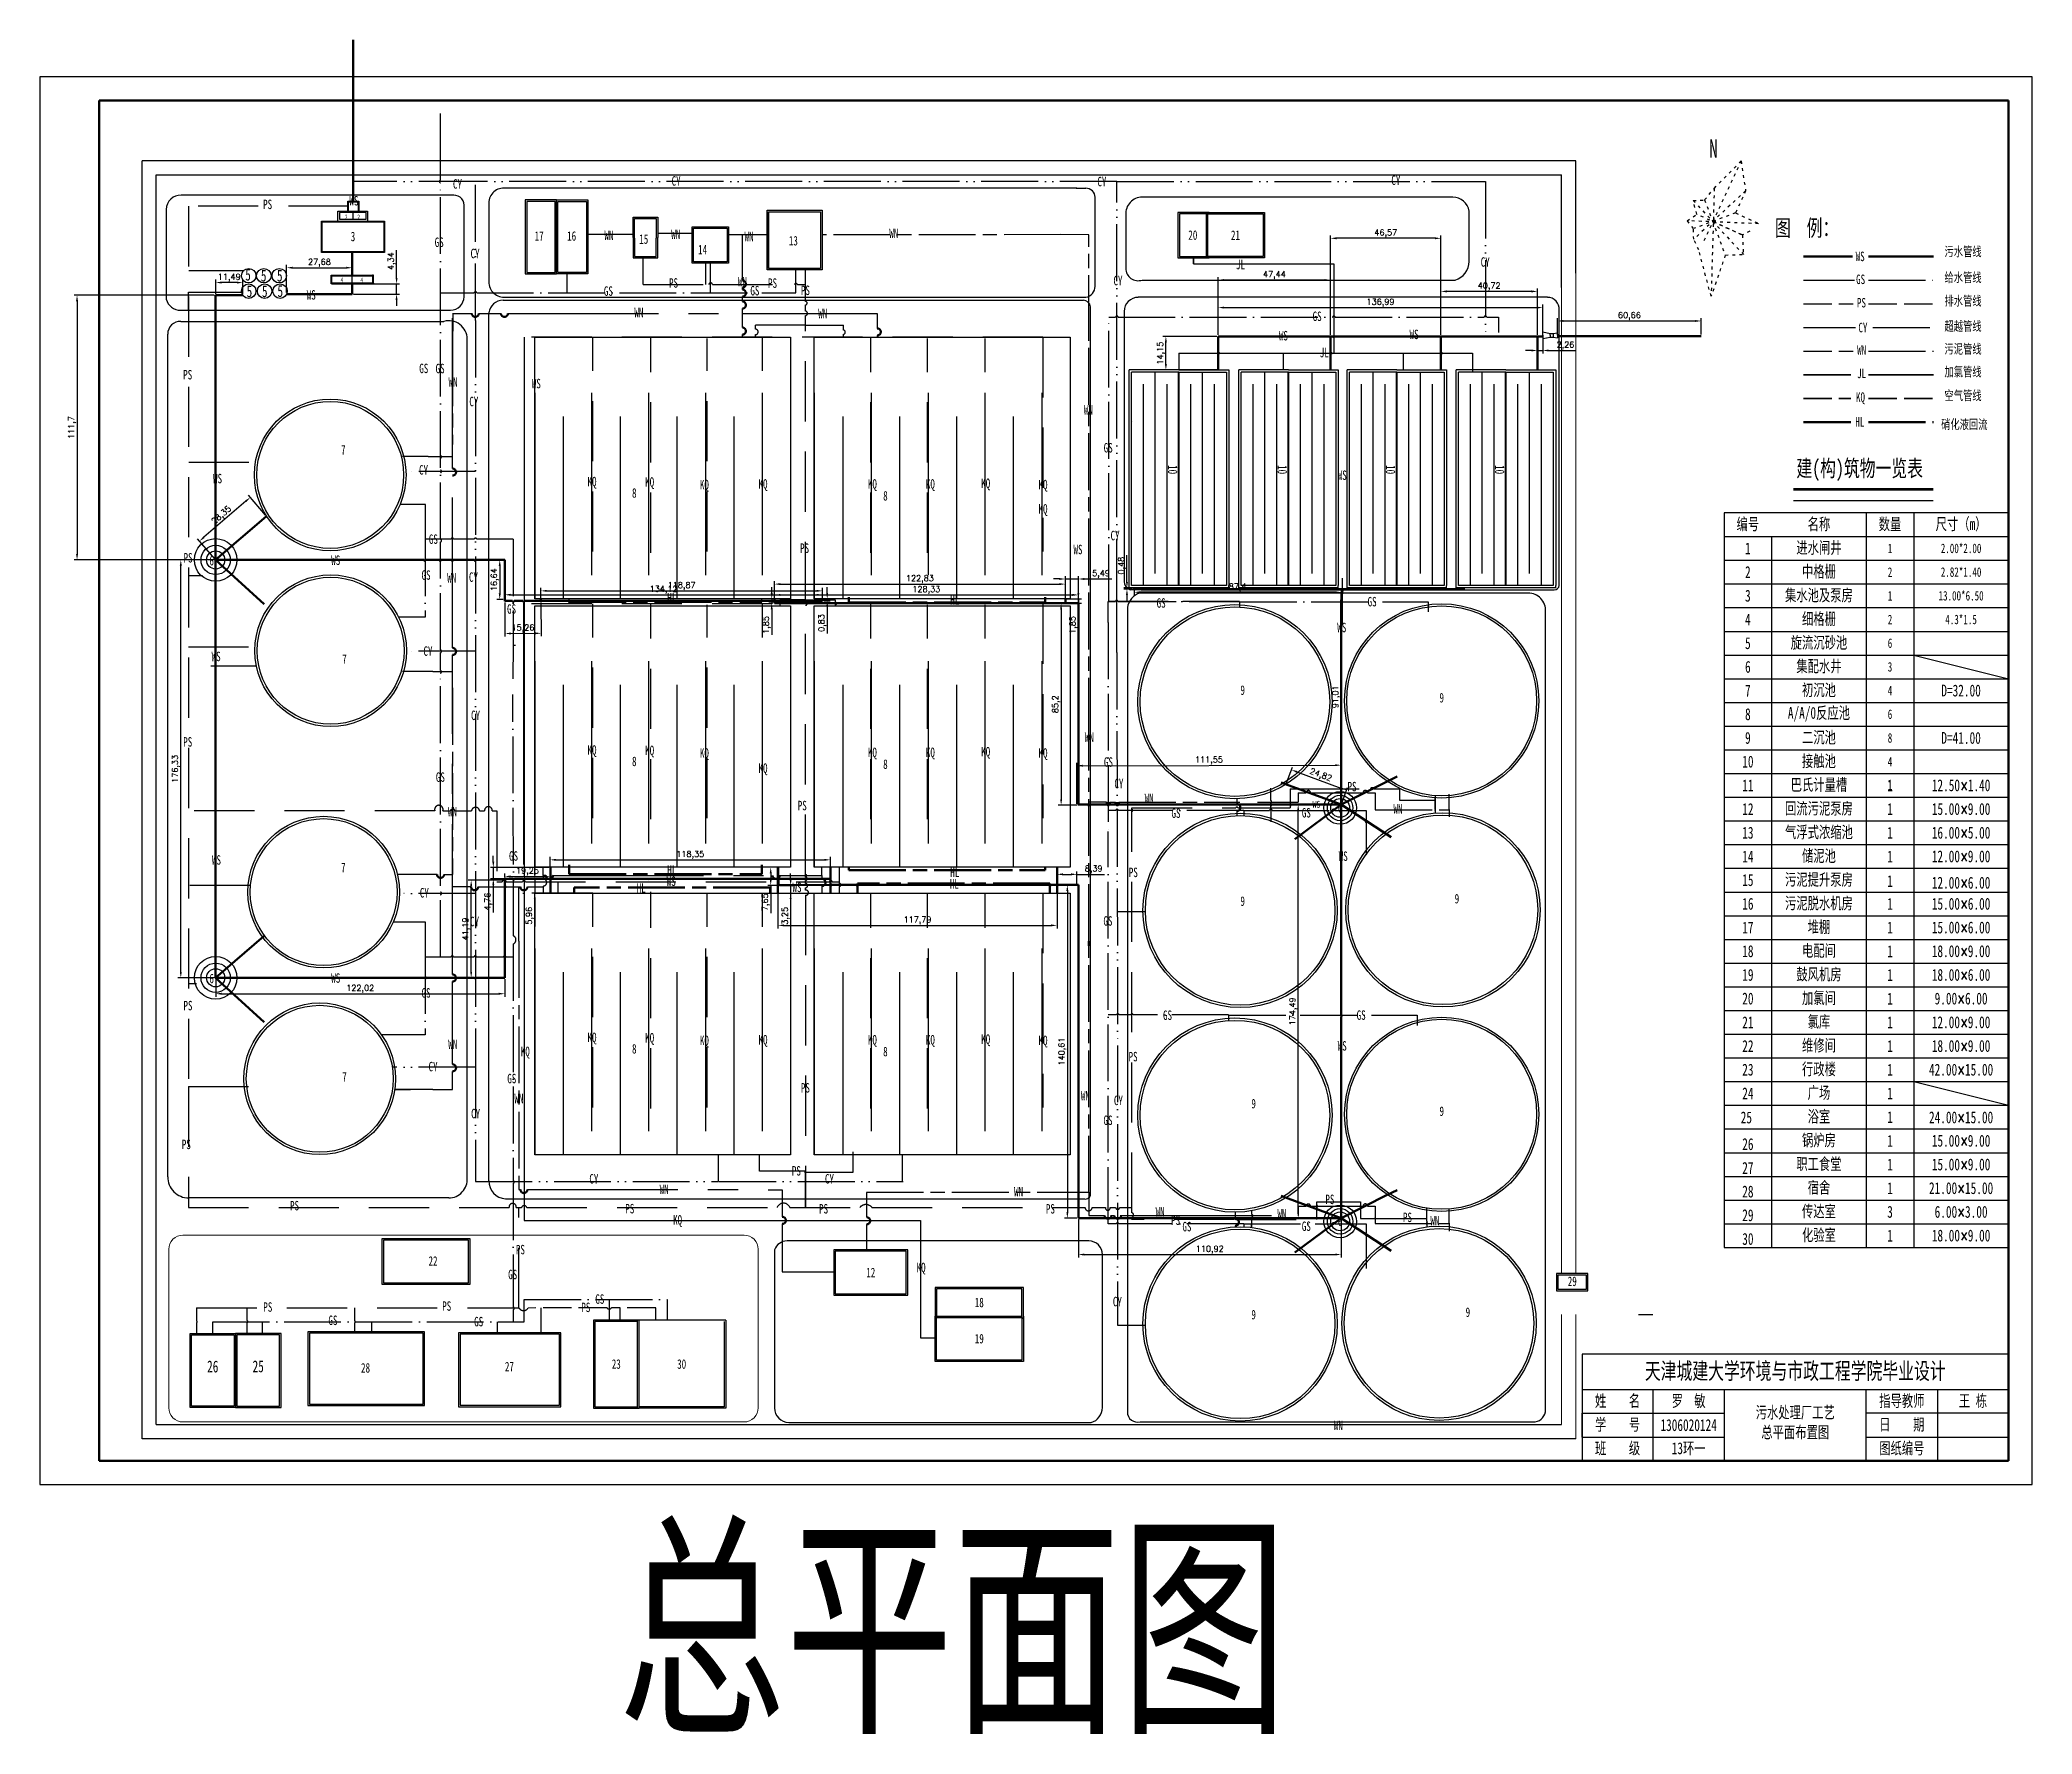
# Model space of a CAD drawing. Header units: millimetres. Extents: x 3398 to 10994, y -225 to 802.
# Drawn here: x 4839 to 5680, y -91 to 624 of the extents above; entities that cross this region are included whole.
import ezdxf
from ezdxf.enums import TextEntityAlignment as Align

# ---------------------------------------------------------------- set-up
doc = ezdxf.new("R2010")
doc.units = ezdxf.units.MM
for name, pattern in [('ACAD_ISO02W100', [15, 12, -3]), ('ACAD_ISO03W100', [30, 12, -18]), ('ACAD_ISO04W100', [30, 24, -3, 0, -3]), ('ACAD_ISO05W100', [33, 24, -3, 0, -3, 0, -3]), ('ACAD_ISO08W100', [36, 24, -3, 6, -3]), ('ACAD_ISO11W100', [33, 12, -3, 12, -3, 0, -3]), ('CENTERX2', [101.6, 63.5, -12.7, 12.7, -12.7]), ('DASHEDX2', [38.1, 25.4, -12.7])]:
    doc.linetypes.add(name, pattern=pattern)
for name, color, linetype, lineweight in [('加氯线', 4, 'Continuous', 35), ('污水管线', 5, 'Continuous', 50), ('污泥管线', 40, 'ACAD_ISO08W100', 50), ('消化液回流', 1, 'ACAD_ISO08W100', 50), ('空气管线', 30, 'ACAD_ISO11W100', 35)]:
    doc.layers.add(name, color=color, linetype=linetype, lineweight=lineweight)
for name, color, linetype in [('厂区排水管线', 252, 'ACAD_ISO02W100'), ('厂区给水管', 150, 'ACAD_ISO04W100'), ('图框线和图表线', 7, 'Continuous'), ('文字', 7, 'Continuous'), ('污水处理构筑物', 6, 'Continuous'), ('污泥处理构筑物', 3, 'Continuous'), ('绿地', 3, 'Continuous'), ('草地', 96, 'Continuous'), ('超越管线', 7, 'ACAD_ISO05W100'), ('辅助构筑物和建筑物', 1, 'Continuous')]:
    doc.layers.add(name, color=color, linetype=linetype)
doc.styles.add('52', font='', dxfattribs={"width": 0.7, "height": 5})
doc.styles.get("Standard").update_dxf_attribs({"font": 'txt', "bigfont": 'gbcbig.shx'})
doc.styles.add('长仿宋', font='simfang.ttf', dxfattribs={"width": 0.7, "height": 4})
doc.styles.get('52').set_extended_font_data('FangSong_GB2312')
doc.dimstyles.new('ISO-25', dxfattribs={"dimtxt": 2.5, "dimasz": 2.5, "dimexe": 1.25, "dimexo": 0.625, "dimtad": 1, "dimtxsty": 'Standard', "dimcen": 2.5, "dimadec": 0, "dimazin": 0, "dimtfac": 1, "dimtmove": 0, "dimatfit": 3, "dimfxl": 1, "dimarcsym": 0})

msp = doc.modelspace()

# ---------------------------------------------------------------- texts
at = {"style": '长仿宋'}
for s, insert, char_height, width, attachment_point in [('3', (4971.327, 540.668), 4, 26, 5), ('20', (5325.86, 541.252), 4, 11.4, 5), ('21', (5343.86, 541.252), 4, 23.4, 5), ('14', (5120.813, 537.152), 4, 0.98258, 3), ('硝化液回流', (5651.509, 461.224), 4, 23.38427, 5), ('7', (4967.265, 450.673), 4, 49.01714, 5), ('6', (4911.679, 403.864), 4, 2.64706, 5), ('1', (5620.151, 409.053), 4, 20, 5), ('2.00*2.00', (5650.151, 409.053), 4, 40, 5), ('2', (5620.151, 399.053), 4, 20, 5), ('2.82*1.40', (5650.151, 399.053), 4, 40, 5), ('1', (5620.151, 389.053), 4, 20, 5), ('13.00*6.50', (5650.151, 389.053), 4, 40, 5), ('2', (5620.151, 379.053), 4, 20, 5), ('4.3*1.5', (5650.151, 379.053), 4, 40, 5), ('6', (5620.151, 369.053), 4, 20, 5), ('7', (4967.757, 362.382), 4, 30.85935, 5), ('3', (5620.151, 359.053), 4, 20, 5), ('4', (5620.151, 349.053), 4, 20, 5), ('6', (5620.151, 339.053), 4, 20, 5), ('8', (5620.151, 329.053), 4, 20, 5), ('D=41.00', (5650.151, 329.053), 5, 40, 5), ('4', (5620.151, 319.053), 4, 20, 5), ('1', (5620.151, 309.053), 4, 20, 5), ('6', (5388.04, 299.543), 4, 2.30836, 5), ('7', (4967.265, 274.345), 4, 49.01714, 5), ('6', (4911.679, 227.537), 4, 2.64706, 5), ('7', (4967.757, 186.054), 4, 30.85935, 5), ('6', (5388.04, 125.051), 4, 2.30836, 5), ('12', (5189.901, 103.498), 4, 30, 5), ('18', (5235.71, 90.822), 4, 36, 5), ('19', (5235.71, 75.522), 4, 36, 5)]:
    msp.add_mtext(s, dxfattribs=dict(at, insert=insert, char_height=char_height, width=width, attachment_point=attachment_point))
at = {"char_height": 4, "width": 16.07109, "attachment_point": 5, "rotation": 270, "style": '长仿宋'}
for insert in [(5317.348, 442.311), (5363.608, 442.311), (5409.334, 442.311), (5455.368, 442.311)]:
    msp.add_mtext('10', dxfattribs=dict(at, insert=insert))
at = {"layer": 'Defpoints', "lineweight": -3, "char_height": 5, "width": 30, "attachment_point": 5, "style": '长仿宋'}
for s, insert in [('罗  敏', (5535.151, 49.053)), ('1306020124', (5535.151, 39.053)), ('13环一', (5535.151, 29.053))]:
    msp.add_mtext(s, dxfattribs=dict(at, insert=insert))
at = {"layer": '厂区排水管线', "color": 6, "linetype": 'ByBlock', "char_height": 2, "attachment_point": 1, "style": '长仿宋'}
for insert in [(4966.108, 523.325), (4974.466, 523.325)]:
    msp.add_mtext_dynamic_manual_height_columns('{\\C0;4}', width=4.88211, gutter_width=20, heights=[0], dxfattribs=dict(at, insert=insert))
at = {"layer": '厂区排水管线', "color": 0, "linetype": 'ACAD_ISO05W100', "lineweight": -3, "char_height": 4, "attachment_point": 1, "style": '长仿宋'}
for s, width, insert in [('WS', 9.93717, (4951.804, 518.039)), ('GS', 8.20997, (4999.298, 487.029)), ('WS', 9.93717, (5046.815, 480.618)), ('CY', 7.41569, (5020.432, 473.054)), ('WS', 9.93717, (4912.268, 440.517)), ('WS', 9.93717, (4962.158, 406.072)), ('GS', 8.20997, (5000.277, 399.814)), ('CY', 6.02353, (5020.283, 398.951)), ('GS', 8.20997, (5399.621, 388.588)), ('GS', 8.20997, (5036.368, 385.49)), ('WS', 9.93717, (4911.665, 365.468)), ('CY', 4.73969, (5021.177, 340.628)), ('GS', 8.20997, (5316.831, 299.332)), ('GS', 8.20997, (5371.847, 299.5)), ('WS', 9.93717, (4911.808, 279.584)), ('WS', 9.93717, (5103.755, 270.605)), ('CY', 6.09141, (5020.755, 253.618)), ('WS', 9.93717, (4962.158, 229.744)), ('GS', 8.20997, (5000.277, 223.486)), ('GS', 8.20997, (5313.264, 214.058)), ('GS', 8.20997, (5394.993, 214.095)), ('CY', 6.57664, (5021.199, 172.551)), ('CY', 7.64964, (5071.111, 145.027)), ('CY', 7.92259, (5170.557, 145.027)), ('GS', 8.20997, (5321.46, 124.84)), ('GS', 8.20997, (5371.847, 125.007)), ('GS', 8.20997, (5036.845, 104.648)), ('GS', 8.20997, (5073.621, 94.268)), ('GS', 8.20997, (4960.966, 85.307)), ('GS', 8.20997, (5022.475, 84.752))]:
    msp.add_mtext_dynamic_manual_height_columns(s, width=width, gutter_width=20, heights=[0], dxfattribs=dict(at, insert=insert))
at = {"layer": '厂区排水管线', "color": 5, "linetype": 'ByBlock', "lineweight": 50, "char_height": 4, "attachment_point": 1, "style": '长仿宋'}
for insert in [(5345.936, 351.251), (5429.978, 348.057), (5345.936, 262.203), (5436.378, 263.237), (5350.565, 176.759), (5429.978, 173.564), (5350.565, 87.71), (5441.007, 88.745)]:
    msp.add_mtext_dynamic_manual_height_columns('{\\C0;9}', width=22.09282, gutter_width=20, heights=[0], dxfattribs=dict(at, insert=insert))
at = {"layer": '厂区排水管线', "color": 40, "linetype": 'ACAD_ISO08W100', "lineweight": 30, "insert": (5083.341, -9.263), "char_height": 73.9992, "attachment_point": 1, "style": '长仿宋'}
msp.add_mtext_dynamic_manual_height_columns('总平面图', width=310.60186, gutter_width=20, heights=[0], dxfattribs=at)
at = {"layer": '图框线和图表线', "style": '52', "width": 0.7}
msp.add_text('N', height=7.7, dxfattribs=at).set_placement((5545.633, 577.828), align=Align.MIDDLE)
msp.add_text('N', height=7.7, dxfattribs=at).set_placement((5545.633, 577.828), align=Align.MIDDLE)
at = {"layer": '文字', "style": '长仿宋'}
for s, insert, char_height, width, attachment_point in [('CY', (5013.535, 564.887), 4, 10.77679, 1), ('CY', (5105.826, 566.131), 4, 10.77679, 1), ('CY', (5285.549, 565.87), 4, 10.77679, 1), ('CY', (5409.645, 566.46), 4, 10.77679, 1), ('PS', (4933.395, 556.249), 4, 10.77679, 1), ('WS', (4969.839, 557.789), 4, 10.77679, 1), ('图  例：', (5571.603, 547.814), 7, 40.62448, 1), ('GS', (5005.821, 540.257), 4, 10.77679, 1), ('17', (5051.83, 542.907), 4, 0.98258, 3), ('16', (5065.539, 542.907), 4, 0.98258, 3), ('WN', (5077.465, 543.156), 4, 10.77679, 1), ('15', (5095.975, 541.594), 4, 0.98258, 3), ('WN', (5105.68, 543.607), 4, 10.77679, 1), ('WN', (5136.602, 542.705), 4, 10.77679, 1), ('13', (5159.135, 540.916), 4, 0.86181, 3), ('WN', (5197.729, 544.063), 4, 10.77679, 1), ('CY', (5020.967, 535.509), 4, 10.77679, 1), ('JL', (5344.046, 530.852), 4, 10.77679, 1), ('CY', (5447.378, 531.937), 4, 10.77679, 1), ('WS', (5605.65, 534.301), 4, 10.77679, 1), ('5', (4927.03, 524.536), 5, 20, 5), ('5', (4933.628, 524.144), 5, 20, 5), ('5', (4940.423, 524.144), 5, 20, 5), ('PS', (5104.741, 523.084), 4, 10.77679, 1), ('WN', (5133.775, 523.661), 4, 10.77679, 1), ('PS', (5146.524, 523.015), 4, 10.77679, 1), ('CY', (5292.352, 524.097), 4, 10.77679, 1), ('GS', (5605.83, 524.613), 4, 10.77679, 1), ('5', (4927.618, 517.553), 5, 20, 5), ('5', (4934.086, 517.553), 5, 20, 5), ('5', (4940.619, 517.619), 5, 20, 5), ('GS', (5077.232, 519.649), 4, 10.77679, 1), ('GS', (5139.067, 519.843), 4, 10.77679, 1), ('PS', (5160.398, 519.973), 4, 10.77679, 1), ('PS', (5606.189, 514.745), 4, 10.77679, 1), ('WN', (5090.115, 510.593), 4, 10.77679, 1), ('WN', (5167.731, 510.185), 4, 10.77679, 1), ('GS', (5376.423, 509.021), 4, 10.77679, 1), ('WS', (5362.178, 500.833), 4, 10.77679, 1), ('WS', (5417.344, 501.38), 4, 10.77679, 1), ('CY', (5606.806, 504.267), 4, 10.77679, 1), ('JL', (5379.443, 493.714), 4, 10.77679, 1), ('WN', (5606.287, 494.754), 4, 10.77679, 1), ('PS', (4899.656, 484.37), 4, 10.77679, 1), ('GS', (5006.203, 486.978), 4, 10.77679, 1), ('WN', (5011.664, 481.247), 4, 10.77679, 1), ('JL', (5606.25, 484.904), 4, 10.77679, 1), ('KQ', (5605.781, 474.904), 4, 10.77679, 1), ('KQ', (5605.781, 474.904), 4, 10.77679, 1), ('WN', (5279.855, 469.539), 4, 10.77679, 1), ('GS', (5288.227, 453.543), 4, 10.77679, 1), ('建(构)筑物一览表', (5580.63, 446.378), 7, 75, 1), ('CY', (4999.217, 444.207), 4, 10.77679, 1), ('KQ', (5070.33, 439.259), 4, 10.77679, 1), ('KQ', (5094.677, 439.092), 4, 10.77679, 1), ('KQ', (5117.762, 437.981), 4, 10.77679, 1), ('KQ', (5142.513, 438.259), 4, 10.77679, 1), ('KQ', (5188.681, 438.259), 4, 10.77679, 1), ('KQ', (5213.155, 438.259), 4, 10.77679, 1), ('KQ', (5236.517, 438.537), 4, 10.77679, 1), ('KQ', (5260.712, 437.981), 4, 10.77679, 1), ('WS', (5387.027, 441.946), 4, 10.77679, 1), ('KQ', (5260.712, 427.736), 4, 10.77679, 1), ('编号', (5560.151, 419.053), 5, 20, 5), ('名称', (5590.151, 419.053), 5, 40, 5), ('{\\fFangSong|b0|i0|c134|p49;\\W0.7;数量}', (5620.151, 419.053), 5, 20, 5), ('尺寸（m）', (5650.151, 419.053), 5, 40, 5), ('GS', (5003.366, 414.964), 4, 10.77679, 1), ('CY', (5291.12, 416.488), 4, 10.77679, 1), ('{\\fFangSong|b0|i0|c134|p49;\\W0.7;进水闸井}', (5590.151, 409.053), 5, 40, 5), ('PS', (4899.803, 407.109), 4, 10.77679, 1), ('PS', (5160.045, 411.167), 4, 10.77679, 1), ('WS', (5275.473, 410.599), 4, 10.77679, 1), ('1', (5560.151, 409.053), 5, 20, 5), ('WN', (5011.103, 398.632), 4, 10.77679, 1), ('中格栅', (5590.151, 399.053), 5, 40, 5), ('GS', (5310.565, 388.041), 4, 10.77679, 1), ('3', (5560.151, 389.053), 5, 20, 5), ('{\\fFangSong|b0|i0|c134|p49;\\W0.7;集水池及泵房}', (5590.151, 389.053), 5, 40, 5), ('4', (5560.151, 379.053), 5, 20, 5), ('{\\fFangSong|b0|i0|c134|p49;\\W0.7;细格栅}', (5590.151, 379.053), 5, 40, 5), ('WS', (5386.825, 377.684), 4, 10.77679, 1), ('5', (5560.151, 369.053), 5, 20, 5), ('旋流沉砂池', (5590.151, 369.053), 5, 40, 5), ('CY', (5001.075, 367.728), 4, 10.77679, 1), ('集配水井', (5590.151, 359.053), 5, 40, 5), ('6', (5560.151, 359.053), 5, 20, 5), ('7', (5560.151, 349.053), 5, 20, 5), ('{\\fFangSong|b0|i0|c134|p49;\\W0.7;初沉池}', (5590.151, 349.053), 5, 40, 5), ('D=32.00', (5650.151, 349.053), 5, 40, 5), ('8', (5560.151, 339.053), 5, 20, 5), ('{\\fFangSong|b0|i0|c134|p49;\\W0.7;A/A/0反应池}', (5590.151, 339.053), 5, 40, 5), ('PS', (4899.673, 329.414), 4, 10.77679, 1), ('WN', (5280.232, 331.381), 4, 10.77679, 1), ('9', (5560.151, 329.053), 5, 20, 5), ('{\\fFangSong|b0|i0|c134|p49;\\W0.7;二沉池}', (5590.151, 329.053), 5, 40, 5), ('KQ', (5070.33, 325.995), 4, 10.77679, 1), ('KQ', (5094.677, 325.828), 4, 10.77679, 1), ('KQ', (5117.762, 324.717), 4, 10.77679, 1), ('KQ', (5188.681, 324.995), 4, 10.77679, 1), ('KQ', (5213.155, 324.995), 4, 10.77679, 1), ('KQ', (5236.517, 325.273), 4, 10.77679, 1), ('KQ', (5260.712, 324.717), 4, 10.77679, 1), ('GS', (5288.326, 320.903), 4, 10.77679, 1), ('10', (5560.151, 319.053), 5, 20, 5), ('{\\fFangSong|b0|i0|c134|p49;\\W0.7;接触池}', (5590.151, 319.053), 5, 40, 5), ('GS', (5006.327, 314.54), 4, 10.77679, 1), ('\\PKQ', (5142.513, 324.995), 4, 10.77679, 1), ('CY', (5292.745, 311.844), 4, 10.77679, 1), ('11', (5560.151, 309.053), 5, 20, 5), ('{\\fFangSong|b0|i0|c134|p49;\\W0.7;巴氏计量槽}', (5590.151, 309.053), 5, 40, 5), ('{\\fFangSong|b0|i0|c134|p49;\\W0.7;1}', (5620.151, 309.053), 5, 20, 5), ('12.50{\\Ftxt,gbcbig|c134;×}1.40', (5650.151, 309.053), 5, 40, 5), ('WN', (5305.524, 305.559), 4, 10.77679, 1), ('PS', (5391.141, 310.54), 4, 10.77679, 1), ('WN', (5011.414, 299.93), 4, 10.77679, 1), ('PS', (5159.077, 302.548), 4, 10.77679, 1), ('WS', (5376.381, 302.509), 2.9165, 7.85753, 1), ('WN', (5410.547, 301.155), 4, 10.77679, 1), ('12', (5560.151, 299.053), 5, 20, 5), ('{\\fFangSong|b0|i0|c134|p49;\\W0.7;回流污泥泵房}', (5590.151, 299.053), 5, 40, 5), ('{\\fFangSong|b0|i0|c134|p49;\\W0.7;1}', (5620.151, 299.053), 5, 20, 5), ('15.00{\\Ftxt,gbcbig|c134;×}9.00', (5650.151, 299.053), 5, 40, 5), ('13', (5560.151, 289.053), 5, 20, 5), ('{\\fFangSong_GB2312|b0|i0|c134|p49;气浮式浓缩池}', (5590.151, 289.053), 5, 40, 5), ('1', (5620.151, 289.053), 5, 20, 5), ('16.00{\\Ftxt,gbcbig|c134;×}5.00', (5650.151, 289.053), 5, 40, 5), ('GS', (5037.207, 281.26), 4, 10.77679, 1), ('WS', (5387.433, 281.175), 4, 10.77679, 1), ('14', (5560.151, 279.053), 5, 20, 5), ('{\\fFangSong_GB2312|b0|i0|c134|p49;储泥池}', (5590.151, 279.053), 5, 40, 5), ('{\\fFangSong|b0|i0|c134|p49;\\W0.7;1}', (5620.151, 279.053), 5, 20, 5), ('12.00{\\Ftxt,gbcbig|c134;×}9.00', (5650.151, 279.053), 5, 40, 5), ('PS', (5298.825, 274.342), 4, 10.77679, 1), ('15', (5560.151, 269.053), 5, 20, 5), ('{\\fFangSong_GB2312|b0|i0|c134|p49;污泥提升泵房}', (5590.151, 269.036), 5, 40, 5), ('1', (5620.142, 268.653), 5, 20, 5), ('12.00{\\Ftxt,gbcbig|c134;×}6.00', (5650.151, 267.95), 5, 40, 5), ('CY', (4999.549, 265.732), 4, 10.77679, 1), ('WS', (5156.854, 268.005), 4, 10.77679, 1), ('16', (5560.151, 259.053), 5, 20, 5), ('{\\fFangSong_GB2312|b0|i0|c134|p49;污泥脱水机房}', (5590.151, 259.053), 5, 40, 5), ('{\\fFangSong|b0|i0|c134|p49;\\W0.7;1}', (5620.151, 259.053), 5, 20, 5), ('15.00{\\Ftxt,gbcbig|c134;×}6.00', (5650.151, 259.053), 5, 40, 5), ('GS', (5288.113, 253.838), 4, 10.77679, 1), ('{\\fFangSong|b0|i0|c134|p49;\\W0.7;堆棚}', (5590.151, 249.053), 5, 40, 5), ('17', (5560.151, 249.053), 5, 20, 5), ('{\\fFangSong|b0|i0|c134|p49;\\W0.7;1}', (5620.151, 249.053), 5, 20, 5), ('15.00{\\Ftxt,gbcbig|c134;×}6.00', (5650.151, 249.053), 5, 40, 5), ('18', (5560.151, 239.053), 5, 20, 5), ('{\\fFangSong_GB2312|b0|i0|c134|p49;电配间}', (5590.151, 239.053), 5, 40, 5), ('{\\fFangSong|b0|i0|c134|p49;\\W0.7;1}', (5620.151, 239.053), 5, 20, 5), ('18.00{\\Ftxt,gbcbig|c134;×}9.00', (5650.151, 239.053), 5, 40, 5), ('19', (5560.151, 229.053), 5, 20, 5), ('{\\fFangSong_GB2312|b0|i0|c134|p49;鼓风机房}', (5590.151, 229.053), 5, 40, 5), ('{\\fFangSong|b0|i0|c134|p49;\\W0.7;1}', (5620.151, 229.053), 5, 20, 5), ('18.00{\\Ftxt,gbcbig|c134;×}6.00', (5650.151, 229.053), 5, 40, 5), ('20', (5560.151, 219.053), 5, 20, 5), ('{\\fFangSong|b0|i0|c134|p49;\\W0.7;加氯间}', (5590.151, 219.053), 5, 40, 5), ('{\\fFangSong|b0|i0|c134|p49;\\W0.7;1}', (5620.151, 219.053), 5, 20, 5), ('9.00{\\Ftxt,gbcbig|c134;×}6.00', (5650.151, 219.053), 5, 40, 5), ('PS', (4899.761, 218.111), 4, 10.77679, 1), ('21', (5560.151, 209.053), 5, 20, 5), ('{\\fFangSong|b0|i0|c134|p49;\\W0.7;氯库}', (5590.151, 209.053), 5, 40, 5), ('{\\fFangSong|b0|i0|c134|p49;\\W0.7;1}', (5620.151, 209.053), 5, 20, 5), ('12.00{\\Ftxt,gbcbig|c134;×}9.00', (5650.151, 209.053), 5, 40, 5), ('KQ', (5070.33, 204.702), 4, 10.77679, 1), ('KQ', (5094.677, 204.535), 4, 10.77679, 1), ('KQ', (5117.762, 203.424), 4, 10.77679, 1), ('KQ', (5142.513, 203.701), 4, 10.77679, 1), ('KQ', (5188.681, 203.701), 4, 10.77679, 1), ('KQ', (5213.155, 203.701), 4, 10.77679, 1), ('KQ', (5236.517, 203.98), 4, 10.77679, 1), ('KQ', (5260.712, 203.424), 4, 10.77679, 1), ('{\\fFangSong|b0|i0|c134|p49;\\W0.7;维修间}', (5590.151, 199.053), 5, 40, 5), ('WN', (5011.556, 201.808), 4, 10.77679, 1), ('KQ', (5042.153, 198.774), 4, 10.77679, 1), ('PS', (5298.719, 196.579), 4, 10.77679, 1), ('WS', (5387.005, 201.124), 4, 10.77679, 1), ('22', (5560.151, 199.053), 5, 20, 5), ('{\\fFangSong|b0|i0|c134|p49;\\W0.7;1}', (5620.151, 199.053), 5, 20, 5), ('18.00{\\Ftxt,gbcbig|c134;×}9.00', (5650.151, 199.053), 5, 40, 5), ('CY', (5003.234, 192.369), 4, 10.77679, 1), ('GS', (5036.46, 187.336), 4, 10.77679, 1), ('23', (5560.151, 189.053), 5, 20, 5), ('{\\fFangSong|b0|i0|c134|p49;\\W0.7;行政楼}', (5590.151, 189.053), 5, 40, 5), ('{\\fFangSong|b0|i0|c134|p49;\\W0.7;1}', (5620.151, 189.053), 5, 20, 5), ('42.00{\\Ftxt,gbcbig|c134;×}15.00', (5650.151, 189.053), 5, 40, 5), ('WN', (5039.46, 178.912), 4, 10.77679, 1), ('PS', (5160.401, 183.416), 4, 10.77679, 1), ('WN', (5278.603, 180.099), 4, 10.77679, 1), ('CY', (5292.533, 178.11), 4, 10.77679, 1), ('24', (5560.151, 179.053), 5, 20, 5), ('{\\fFangSong_GB2312|b0|i0|c134|p49;广场}', (5590.151, 179.053), 5, 40, 5), ('{\\fFangSong|b0|i0|c134|p49;\\W0.7;1}', (5620.151, 179.053), 5, 20, 5), ('GS', (5288.14, 169.725), 4, 10.77679, 1), ('25', (5559.505, 168.885), 5, 20, 5), ('{\\fFangSong_GB2312|b0|i0|c134|p49;浴室}', (5590.151, 169.053), 5, 40, 5), ('{\\fFangSong|b0|i0|c134|p49;\\W0.7;1}', (5620.151, 169.053), 5, 20, 5), ('24.00{\\Ftxt,gbcbig|c134;×}15.00', (5650.151, 168.912), 5, 40, 5), ('26', (5560.151, 157.62), 5, 20, 5), ('{\\fFangSong_GB2312|b0|i0|c134|p49;锅炉房}', (5590.151, 159.053), 5, 40, 5), ('{\\fFangSong|b0|i0|c134|p49;\\W0.7;1}', (5620.151, 159.053), 5, 20, 5), ('15.00{\\Ftxt,gbcbig|c134;×}9.00', (5650.151, 159.053), 5, 40, 5), ('PS', (4899.068, 159.551), 4, 10.77679, 1), ('{\\fFangSong_GB2312|b0|i0|c134|p49;职工食堂}', (5590.151, 149.053), 5, 40, 5), ('{\\fFangSong|b0|i0|c134|p49;\\W0.7;1}', (5620.151, 149.053), 5, 20, 5), ('15.00{\\Ftxt,gbcbig|c134;×}9.00', (5650.151, 149.053), 5, 40, 5), ('PS', (5156.589, 148.387), 4, 10.77679, 1), ('WN', (5100.787, 140.562), 4, 10.77679, 1), ('WN', (5250.381, 139.561), 4, 10.77679, 1), ('PS', (5381.798, 136.343), 4, 10.77679, 1), ('28', (5560.151, 137.62), 5, 20, 5), ('{\\fFangSong_GB2312|b0|i0|c134|p49;宿舍}', (5590.151, 139.053), 5, 40, 5), ('{\\fFangSong|b0|i0|c134|p49;\\W0.7;1}', (5620.151, 139.053), 5, 20, 5), ('21.00{\\Ftxt,gbcbig|c134;×}15.00', (5650.151, 139.053), 5, 40, 5), ('PS', (4944.767, 133.702), 4, 10.77679, 1), ('PS', (5086.278, 132.428), 4, 10.77679, 1), ('KQ', (5106.455, 127.693), 4, 10.77679, 1), ('PS', (5168.068, 132.372), 4, 10.77679, 1), ('PS', (5263.814, 132.351), 4, 10.77679, 1), ('WN', (5310.153, 131.066), 4, 10.77679, 1), ('PS', (5316.661, 127.555), 4, 10.77679, 1), ('WN', (5361.561, 130.239), 4, 10.77679, 1), ('PS', (5414.538, 128.764), 4, 10.77679, 1), ('WN', (5426.14, 127.381), 4, 10.77679, 1), ('29', (5560.151, 127.62), 5, 20, 5), ('{\\fFangSong|b0|i0|c134|p49;\\W0.7;传达室}', (5590.151, 129.053), 5, 40, 5), ('3', (5620.151, 129.053), 5, 20, 5), ('6.00{\\Ftxt,gbcbig|c134;×}3.00', (5650.151, 129.053), 5, 40, 5), ('30', (5560.151, 117.62), 5, 20, 5), ('{\\fFangSong|b0|i0|c134|p49;\\W0.7;化验室}', (5590.151, 119.053), 5, 40, 5), ('{\\fFangSong|b0|i0|c134|p49;\\W0.7;1}', (5620.151, 119.053), 5, 20, 5), ('18.00{\\Ftxt,gbcbig|c134;×}9.00', (5650.151, 119.053), 5, 40, 5), ('22', (5003.212, 110.343), 4, 0.98258, 1), ('PS', (5040.107, 115.155), 4, 10.77679, 1), ('KQ', (5209.248, 107.617), 4, 10.77679, 1), ('CY', (5292.1, 93.211), 4, 10.77679, 1), ('PS', (4933.476, 90.911), 4, 10.77679, 1), ('PS', (5008.989, 91.326), 4, 10.77679, 1), ('PS', (5067.714, 90.769), 4, 10.77679, 1), ('26', (4909.747, 66.323), 5, 0.98258, 1), ('25', (4928.947, 66.367), 5, 1.29371, 1), ('28', (4974.729, 65.254), 4, 0.98258, 1), ('27', (5035.463, 65.763), 4, 0.98258, 1), ('{\\fFangSong_GB2312|b0|i0|c134|p49;天津城建大学环境与市政工程学院毕业设计}', (5580.151, 61.553), 7, 180, 5), ('{\\fFangSong_GB2312|b0|i0|c134|p49;姓    名}', (5505.151, 49.053), 5, 30, 5), ('{\\fFangSong_GB2312|b0|i0|c134|p49;指导教师}', (5625.151, 49.053), 5, 30, 5), ('王 栋', (5655.151, 49.053), 5, 30, 5), ('{\\fFangSong_GB2312|b0|i0|c134|p49;学    号}', (5505.151, 39.053), 5, 30, 5), ('污水处理厂工艺\\P总平面布置图', (5580.151, 39.998), 5, 60, 5), ('{\\fFangSong_GB2312|b0|i0|c134|p49;日    期}', (5625.151, 39.053), 5, 30, 5), ('WN', (5385.35, 40.975), 4, 10.77679, 1), ('{\\fFangSong_GB2312|b0|i0|c134|p49;班    级}', (5505.151, 29.053), 5, 30, 5), ('{\\fFangSong_GB2312|b0|i0|c134|p49;图纸编号}', (5625.151, 29.053), 5, 30, 5)]:
    msp.add_mtext(s, dxfattribs=dict(at, insert=insert, char_height=char_height, width=width, attachment_point=attachment_point))
at = {"layer": '文字', "char_height": 4, "attachment_point": 1, "style": '长仿宋'}
for s, insert in [('污水管线', (5643.13, 536.343)), ('给水管线', (5643.13, 525.436)), ('排水管线', (5643.13, 515.543)), ('超越管线', (5643.13, 504.89)), ('污泥管线', (5643.13, 495.251)), ('加氯管线', (5643.13, 485.613)), ('空气管线', (5643.13, 475.613))]:
    msp.add_mtext(s, dxfattribs=dict(at, insert=insert))
at = {"layer": '文字', "char_height": 5, "width": 20, "attachment_point": 5}
for s, insert in [('{\\fFangSong|b0|i0|c134|p49;\\W0.7;2}', (5560.151, 399.053)), ('{\\fFangSong|b0|i0|c134|p49;\\W0.7;27}', (5560.151, 147.62))]:
    msp.add_mtext(s, dxfattribs=dict(at, insert=insert))
at = {"layer": '消化液回流', "char_height": 4, "width": 7.51245, "attachment_point": 5, "style": '长仿宋'}
for insert in [(5607.414, 462.466), (5105.914, 388.193), (5225.371, 387.264), (5105.914, 273.276), (5225.168, 267.507), (5225.371, 272.346), (5093.013, 265.745)]:
    msp.add_mtext('HL', dxfattribs=dict(at, insert=insert))
at = {"layer": '草地', "attachment_point": 5, "style": '长仿宋'}
for s, insert, char_height, width in [('{\\C7;2}', (4968.501, 548.936), 2, 10.8), ('{\\C0;1}', (4971.458, 553.581), 1, 4), ('{\\C7;2}', (4973.713, 548.936), 2, 10.8)]:
    msp.add_mtext(s, dxfattribs=dict(at, insert=insert, char_height=char_height, width=width))
at = {"layer": '超越管线', "insert": (5486.018, 99.732), "char_height": 4, "width": 6, "attachment_point": 5, "style": '长仿宋'}
msp.add_mtext('29', dxfattribs=at)
at = {"layer": '辅助构筑物和建筑物', "char_height": 4, "attachment_point": 5, "style": '长仿宋'}
for s, insert, width in [('{\\C7;8}', (5090.077, 432.424), 12), ('{\\C7;8}', (5196.077, 431.247), 12), ('{\\C7;8}', (5090.077, 319.16), 12), ('{\\C7;8}', (5196.077, 317.983), 12), ('{\\C7;8}', (5090.077, 197.866), 12), ('{\\C7;8}', (5196.077, 196.69), 12), ('{\\C7;23}', (5082.472, 64.82), 18), ('{\\C7;30}', (5110.072, 64.82), 36)]:
    msp.add_mtext(s, dxfattribs=dict(at, insert=insert, width=width))

# ---------------------------------------------------------------- blocks, each defined once
blk = doc.blocks.new('*D16')
at = {"layer": 'Defpoints', "color": 0, "linetype": 'ByBlock', "lineweight": 50, "transparency": 16777216}
for p in [(4898.65, 404.19), (4913.37, 404.19), (4913.37, 227.86)]:
    blk.add_point(p, dxfattribs=at)
at = {"layer": '厂区排水管线', "color": 0, "linetype": 'ByBlock', "lineweight": -2, "transparency": 16777216}
for p, q in [((4912.74, 404.19), (4897.4, 404.19)), ((4898.65, 230.36), (4898.65, 401.69)), ((4912.74, 227.86), (4897.4, 227.86))]:
    blk.add_line(p, q, dxfattribs=at)
at = {"layer": '厂区排水管线', "color": 0, "linetype": 'ByBlock', "lineweight": 50, "transparency": 16777216}
for points in [[(4898.23, 401.69), (4899.07, 401.69), (4898.65, 404.19)], [(4898.23, 230.36), (4899.07, 230.36), (4898.65, 227.86)]]:
    blk.add_solid(points, dxfattribs=at)
at = {"layer": '厂区排水管线', "color": 0, "linetype": 'ByBlock', "transparency": 16777216, "insert": (4896.57, 316.02), "char_height": 2.5, "attachment_point": 5, "rotation": 90}
blk.add_mtext('176,33', dxfattribs=at)
blk = doc.blocks.new('*D17')
at = {"layer": 'Defpoints', "color": 0, "linetype": 'ByBlock', "transparency": 16777216}
for p in [(4913.37, 227.86), (5035.39, 227.86), (5035.39, 221.12)]:
    blk.add_point(p, dxfattribs=at)
at = {"layer": '厂区排水管线', "color": 0, "linetype": 'ByBlock', "lineweight": -2, "transparency": 16777216}
for p, q in [((4913.37, 227.23), (4913.37, 219.87)), ((5035.39, 227.23), (5035.39, 219.87)), ((4915.87, 221.12), (5032.89, 221.12))]:
    blk.add_line(p, q, dxfattribs=at)
at = {"layer": '厂区排水管线', "color": 0, "linetype": 'ByBlock', "transparency": 16777216}
for points in [[(4915.87, 221.54), (4915.87, 220.71), (4913.37, 221.12)], [(5032.89, 221.54), (5032.89, 220.71), (5035.39, 221.12)]]:
    blk.add_solid(points, dxfattribs=at)
at = {"layer": '厂区排水管线', "color": 0, "linetype": 'ByBlock', "transparency": 16777216, "insert": (4974.38, 223.21), "char_height": 2.5, "attachment_point": 5}
blk.add_mtext('122,02', dxfattribs=at)
blk = doc.blocks.new('*D18')
at = {"layer": 'Defpoints', "color": 0, "linetype": 'ByBlock', "transparency": 16777216}
for p in [(5035.39, 386.92), (5169.51, 389.49), (5169.51, 386.92)]:
    blk.add_point(p, dxfattribs=at)
at = {"layer": '厂区排水管线', "color": 0, "linetype": 'ByBlock', "lineweight": -2, "transparency": 16777216}
for p, q in [((5035.39, 387.54), (5035.39, 390.74)), ((5037.89, 389.49), (5167.01, 389.49)), ((5169.51, 387.54), (5169.51, 390.74))]:
    blk.add_line(p, q, dxfattribs=at)
at = {"layer": '厂区排水管线', "color": 0, "linetype": 'ByBlock', "transparency": 16777216}
for points in [[(5037.89, 389.91), (5037.89, 389.08), (5035.39, 389.49)], [(5167.01, 389.91), (5167.01, 389.08), (5169.51, 389.49)]]:
    blk.add_solid(points, dxfattribs=at)
at = {"layer": '厂区排水管线', "color": 0, "linetype": 'ByBlock', "transparency": 16777216, "insert": (5102.45, 391.58), "char_height": 2.5, "attachment_point": 5}
blk.add_mtext('134,12', dxfattribs=at)
blk = doc.blocks.new('*D19')
at = {"layer": 'Defpoints', "color": 0, "linetype": 'ByBlock', "transparency": 16777216}
for p in [(5149.22, 387.75), (5148.09, 385.9), (5149.22, 385.9)]:
    blk.add_point(p, dxfattribs=at)
at = {"layer": '厂区排水管线', "color": 0, "linetype": 'ByBlock', "lineweight": -2, "transparency": 16777216}
for p, q in [((5148.59, 387.75), (5146.84, 387.75)), ((5148.09, 390.25), (5148.09, 392.75)), ((5148.09, 387.75), (5148.09, 385.9)), ((5148.59, 385.9), (5146.84, 385.9)), ((5148.09, 383.4), (5148.09, 372.57))]:
    blk.add_line(p, q, dxfattribs=at)
at = {"layer": '厂区排水管线', "color": 0, "linetype": 'ByBlock', "transparency": 16777216}
for points in [[(5147.67, 390.25), (5148.51, 390.25), (5148.09, 387.75)], [(5147.67, 383.4), (5148.51, 383.4), (5148.09, 385.9)]]:
    blk.add_solid(points, dxfattribs=at)
at = {"layer": '厂区排水管线', "color": 0, "linetype": 'ByBlock', "transparency": 16777216, "insert": (5146.01, 376.73), "char_height": 2.5, "attachment_point": 5, "rotation": 90}
blk.add_mtext('1,85', dxfattribs=at)
blk = doc.blocks.new('*D20')
at = {"layer": 'Defpoints', "color": 0, "linetype": 'ByBlock', "transparency": 16777216}
for p in [(5169.51, 387.75), (5169.51, 386.92), (5171.52, 386.92)]:
    blk.add_point(p, dxfattribs=at)
at = {"layer": '厂区排水管线', "color": 0, "linetype": 'ByBlock', "lineweight": -2, "transparency": 16777216}
for p, q in [((5170.14, 387.75), (5172.77, 387.75)), ((5170.14, 386.92), (5172.77, 386.92)), ((5171.52, 390.25), (5171.52, 392.75)), ((5171.52, 387.75), (5171.52, 386.92)), ((5171.52, 384.42), (5171.52, 373.17))]:
    blk.add_line(p, q, dxfattribs=at)
at = {"layer": '厂区排水管线', "color": 0, "linetype": 'ByBlock', "transparency": 16777216}
for points in [[(5171.1, 390.25), (5171.93, 390.25), (5171.52, 387.75)], [(5171.1, 384.42), (5171.93, 384.42), (5171.52, 386.92)]]:
    blk.add_solid(points, dxfattribs=at)
at = {"layer": '厂区排水管线', "color": 0, "linetype": 'ByBlock', "transparency": 16777216, "insert": (5169.43, 377.54), "char_height": 2.5, "attachment_point": 5, "rotation": 90}
blk.add_mtext('0,83', dxfattribs=at)
blk = doc.blocks.new('*D21')
at = {"layer": 'Defpoints', "color": 0, "linetype": 'ByBlock', "transparency": 16777216}
for p in [(5277.55, 389.43), (5149.22, 385.9), (5277.55, 385.9)]:
    blk.add_point(p, dxfattribs=at)
at = {"layer": '厂区排水管线', "color": 0, "linetype": 'ByBlock', "lineweight": -2, "transparency": 16777216}
for p, q in [((5149.22, 386.53), (5149.22, 390.68)), ((5151.72, 389.43), (5275.05, 389.43)), ((5277.55, 386.53), (5277.55, 390.68))]:
    blk.add_line(p, q, dxfattribs=at)
at = {"layer": '厂区排水管线', "color": 0, "linetype": 'ByBlock', "transparency": 16777216}
for points in [[(5151.72, 389.85), (5151.72, 389.01), (5149.22, 389.43)], [(5275.05, 389.85), (5275.05, 389.01), (5277.55, 389.43)]]:
    blk.add_solid(points, dxfattribs=at)
at = {"layer": '厂区排水管线', "color": 0, "linetype": 'ByBlock', "transparency": 16777216, "insert": (5213.38, 391.51), "char_height": 2.5, "attachment_point": 5}
blk.add_mtext('128,33', dxfattribs=at)
blk = doc.blocks.new('*D22')
at = {"layer": 'Defpoints', "color": 0, "linetype": 'ByBlock', "transparency": 16777216}
for p in [(5272.05, 387.75), (5272.05, 385.9), (5277.55, 385.9)]:
    blk.add_point(p, dxfattribs=at)
at = {"layer": '厂区排水管线', "color": 0, "linetype": 'ByBlock', "lineweight": -2, "transparency": 16777216}
for p, q in [((5272.68, 387.75), (5278.8, 387.75)), ((5277.55, 390.25), (5277.55, 392.75)), ((5277.55, 387.75), (5277.55, 385.9)), ((5272.68, 385.9), (5278.8, 385.9)), ((5277.55, 383.4), (5277.55, 372.57))]:
    blk.add_line(p, q, dxfattribs=at)
at = {"layer": '厂区排水管线', "color": 0, "linetype": 'ByBlock', "transparency": 16777216}
for points in [[(5277.13, 390.25), (5277.96, 390.25), (5277.55, 387.75)], [(5277.13, 383.4), (5277.96, 383.4), (5277.55, 385.9)]]:
    blk.add_solid(points, dxfattribs=at)
at = {"layer": '厂区排水管线', "color": 0, "linetype": 'ByBlock', "transparency": 16777216, "insert": (5275.46, 376.73), "char_height": 2.5, "attachment_point": 5, "rotation": 90}
blk.add_mtext('1,85', dxfattribs=at)
blk = doc.blocks.new('*D23')
at = {"layer": 'Defpoints', "color": 0, "linetype": 'ByBlock', "transparency": 16777216}
for p in [(5277.55, 385.9), (5270.26, 300.7), (5277.55, 300.7)]:
    blk.add_point(p, dxfattribs=at)
at = {"layer": '厂区排水管线', "color": 0, "linetype": 'ByBlock', "lineweight": -2, "transparency": 16777216}
for p, q in [((5276.92, 385.9), (5269.01, 385.9)), ((5270.26, 383.4), (5270.26, 303.2)), ((5276.92, 300.7), (5269.01, 300.7))]:
    blk.add_line(p, q, dxfattribs=at)
at = {"layer": '厂区排水管线', "color": 0, "linetype": 'ByBlock', "transparency": 16777216}
for points in [[(5269.84, 383.4), (5270.67, 383.4), (5270.26, 385.9)], [(5269.84, 303.2), (5270.67, 303.2), (5270.26, 300.7)]]:
    blk.add_solid(points, dxfattribs=at)
at = {"layer": '厂区排水管线', "color": 0, "linetype": 'ByBlock', "transparency": 16777216, "insert": (5268.17, 343.3), "char_height": 2.5, "attachment_point": 5, "rotation": 90}
blk.add_mtext('85,2', dxfattribs=at)
blk = doc.blocks.new('*D24')
at = {"layer": 'Defpoints', "color": 0, "linetype": 'ByBlock', "transparency": 16777216}
for p in [(5277.55, 126.42), (5388.47, 126.42), (5388.47, 111.06)]:
    blk.add_point(p, dxfattribs=at)
at = {"layer": '厂区排水管线', "color": 0, "linetype": 'ByBlock', "lineweight": -2, "transparency": 16777216}
for p, q in [((5277.55, 125.8), (5277.55, 109.81)), ((5388.47, 125.8), (5388.47, 109.81)), ((5280.05, 111.06), (5385.97, 111.06))]:
    blk.add_line(p, q, dxfattribs=at)
at = {"layer": '厂区排水管线', "color": 0, "linetype": 'ByBlock', "transparency": 16777216}
for points in [[(5280.05, 111.48), (5280.05, 110.64), (5277.55, 111.06)], [(5385.97, 111.48), (5385.97, 110.64), (5388.47, 111.06)]]:
    blk.add_solid(points, dxfattribs=at)
at = {"layer": '厂区排水管线', "color": 0, "linetype": 'ByBlock', "transparency": 16777216, "insert": (5333.01, 113.14), "char_height": 2.5, "attachment_point": 5}
blk.add_mtext('110,92', dxfattribs=at)
blk = doc.blocks.new('*D25')
at = {"layer": 'Defpoints', "color": 0, "linetype": 'ByBlock', "transparency": 16777216}
for p in [(5370.33, 300.92), (5388.47, 300.92), (5388.47, 126.42)]:
    blk.add_point(p, dxfattribs=at)
at = {"layer": '厂区排水管线', "color": 0, "linetype": 'ByBlock', "lineweight": -2, "transparency": 16777216}
for p, q in [((5387.84, 300.92), (5369.08, 300.92)), ((5370.33, 128.92), (5370.33, 298.42)), ((5387.84, 126.42), (5369.08, 126.42))]:
    blk.add_line(p, q, dxfattribs=at)
at = {"layer": '厂区排水管线', "color": 0, "linetype": 'ByBlock', "transparency": 16777216}
for points in [[(5369.91, 298.42), (5370.75, 298.42), (5370.33, 300.92)], [(5369.91, 128.92), (5370.75, 128.92), (5370.33, 126.42)]]:
    blk.add_solid(points, dxfattribs=at)
at = {"layer": '厂区排水管线', "color": 0, "linetype": 'ByBlock', "transparency": 16777216, "insert": (5368.25, 213.67), "char_height": 2.5, "attachment_point": 5, "rotation": 90}
blk.add_mtext('174,49', dxfattribs=at)
blk = doc.blocks.new('*D26')
at = {"layer": 'Defpoints', "color": 0, "linetype": 'ByBlock', "transparency": 16777216}
for p in [(5388.47, 391.92), (5388.47, 391.92), (5388.47, 300.92)]:
    blk.add_point(p, dxfattribs=at)
at = {"layer": '厂区排水管线', "color": 0, "linetype": 'ByBlock', "lineweight": -2, "transparency": 16777216}
for p, q in [((5387.84, 391.92), (5387.22, 391.92)), ((5388.47, 303.42), (5388.47, 389.42)), ((5387.84, 300.92), (5387.22, 300.92))]:
    blk.add_line(p, q, dxfattribs=at)
at = {"layer": '厂区排水管线', "color": 0, "linetype": 'ByBlock', "transparency": 16777216}
for points in [[(5388.05, 389.42), (5388.89, 389.42), (5388.47, 391.92)], [(5388.05, 303.42), (5388.89, 303.42), (5388.47, 300.92)]]:
    blk.add_solid(points, dxfattribs=at)
at = {"layer": '厂区排水管线', "color": 0, "linetype": 'ByBlock', "transparency": 16777216, "insert": (5386.39, 346.42), "char_height": 2.5, "attachment_point": 5, "rotation": 90}
blk.add_mtext('91,01', dxfattribs=at)
blk = doc.blocks.new('*D27')
at = {"layer": 'Defpoints', "color": 0, "linetype": 'ByBlock', "transparency": 16777216}
for p in [(5301.07, 391.92), (5301.07, 390.55), (5388.47, 391.92)]:
    blk.add_point(p, dxfattribs=at)
at = {"layer": '厂区排水管线', "color": 0, "linetype": 'ByBlock', "lineweight": -2, "transparency": 16777216}
for p, q in [((5301.07, 391.3), (5301.07, 389.3)), ((5385.97, 390.55), (5303.57, 390.55)), ((5388.47, 391.3), (5388.47, 389.3))]:
    blk.add_line(p, q, dxfattribs=at)
at = {"layer": '厂区排水管线', "color": 0, "linetype": 'ByBlock', "transparency": 16777216}
for points in [[(5303.57, 390.97), (5303.57, 390.13), (5301.07, 390.55)], [(5385.97, 390.97), (5385.97, 390.13), (5388.47, 390.55)]]:
    blk.add_solid(points, dxfattribs=at)
at = {"layer": '厂区排水管线', "color": 0, "linetype": 'ByBlock', "transparency": 16777216, "insert": (5344.77, 392.63), "char_height": 2.5, "attachment_point": 5}
blk.add_mtext('87,4', dxfattribs=at)
blk = doc.blocks.new('*D28')
at = {"layer": 'Defpoints', "color": 0, "linetype": 'ByBlock', "transparency": 16777216}
for p in [(5314.48, 498.55), (5336.57, 498.55), (5336.57, 484.4)]:
    blk.add_point(p, dxfattribs=at)
at = {"layer": '厂区排水管线', "color": 0, "linetype": 'ByBlock', "lineweight": -2, "transparency": 16777216}
for p, q in [((5335.95, 498.55), (5313.23, 498.55)), ((5314.48, 486.9), (5314.48, 496.05)), ((5335.95, 484.4), (5313.23, 484.4))]:
    blk.add_line(p, q, dxfattribs=at)
at = {"layer": '厂区排水管线', "color": 0, "linetype": 'ByBlock', "transparency": 16777216}
for points in [[(5314.06, 496.05), (5314.9, 496.05), (5314.48, 498.55)], [(5314.06, 486.9), (5314.9, 486.9), (5314.48, 484.4)]]:
    blk.add_solid(points, dxfattribs=at)
at = {"layer": '厂区排水管线', "color": 0, "linetype": 'ByBlock', "transparency": 16777216, "insert": (5312.4, 491.48), "char_height": 2.5, "attachment_point": 5, "rotation": 90}
blk.add_mtext('14,15', dxfattribs=at)
blk = doc.blocks.new('*D29')
at = {"layer": 'Defpoints', "color": 0, "linetype": 'ByBlock', "transparency": 16777216}
for p in [(5540.47, 505.04), (5479.81, 498.66), (5540.47, 498.66)]:
    blk.add_point(p, dxfattribs=at)
at = {"layer": '厂区排水管线', "color": 0, "linetype": 'ByBlock', "lineweight": -2, "transparency": 16777216}
for p, q in [((5479.81, 499.29), (5479.81, 506.29)), ((5482.31, 505.04), (5537.97, 505.04)), ((5540.47, 499.29), (5540.47, 506.29))]:
    blk.add_line(p, q, dxfattribs=at)
at = {"layer": '厂区排水管线', "color": 0, "linetype": 'ByBlock', "transparency": 16777216}
for points in [[(5482.31, 505.46), (5482.31, 504.63), (5479.81, 505.04)], [(5537.97, 505.46), (5537.97, 504.63), (5540.47, 505.04)]]:
    blk.add_solid(points, dxfattribs=at)
at = {"layer": '厂区排水管线', "color": 0, "linetype": 'ByBlock', "transparency": 16777216, "insert": (5510.14, 507.13), "char_height": 2.5, "attachment_point": 5}
blk.add_mtext('60,66', dxfattribs=at)
blk = doc.blocks.new('*D30')
at = {"layer": 'Defpoints', "color": 0, "linetype": 'ByBlock', "transparency": 16777216}
for p in [(5298.04, 392.4), (5301.07, 392.4), (5301.07, 391.92)]:
    blk.add_point(p, dxfattribs=at)
at = {"layer": '厂区排水管线', "color": 0, "linetype": 'ByBlock', "lineweight": -2, "transparency": 16777216}
for p, q in [((5298.04, 394.9), (5298.04, 406.15)), ((5300.45, 392.4), (5296.79, 392.4)), ((5300.45, 391.92), (5296.79, 391.92)), ((5298.04, 391.92), (5298.04, 392.4)), ((5298.04, 389.42), (5298.04, 386.92))]:
    blk.add_line(p, q, dxfattribs=at)
at = {"layer": '厂区排水管线', "color": 0, "linetype": 'ByBlock', "transparency": 16777216}
for points in [[(5297.63, 394.9), (5298.46, 394.9), (5298.04, 392.4)], [(5297.63, 389.42), (5298.46, 389.42), (5298.04, 391.92)]]:
    blk.add_solid(points, dxfattribs=at)
at = {"layer": '厂区排水管线', "color": 0, "linetype": 'ByBlock', "transparency": 16777216, "insert": (5295.96, 401.78), "char_height": 2.5, "attachment_point": 5, "rotation": 90}
blk.add_mtext('0,48', dxfattribs=at)
blk = doc.blocks.new('*D31')
at = {"layer": 'Defpoints', "color": 0, "linetype": 'ByBlock', "transparency": 16777216}
for p in [(5365.19, 309.52), (5390.72, 307.02), (5388.47, 300.92)]:
    blk.add_point(p, dxfattribs=at)
at = {"layer": '厂区排水管线', "color": 0, "linetype": 'ByBlock', "lineweight": -2, "transparency": 16777216}
for p, q in [((5365.41, 310.1), (5367.88, 316.79)), ((5369.79, 314.75), (5388.38, 307.89)), ((5388.69, 301.5), (5391.16, 308.19))]:
    blk.add_line(p, q, dxfattribs=at)
at = {"layer": '厂区排水管线', "color": 0, "linetype": 'ByBlock', "transparency": 16777216}
for points in [[(5369.93, 315.14), (5369.65, 314.36), (5367.45, 315.62)], [(5388.52, 308.28), (5388.23, 307.5), (5390.72, 307.02)]]:
    blk.add_solid(points, dxfattribs=at)
at = {"layer": '厂区排水管线', "color": 0, "linetype": 'ByBlock', "transparency": 16777216, "insert": (5379.81, 313.27), "char_height": 2.5, "attachment_point": 5, "rotation": 339.72298}
blk.add_mtext('24,82', dxfattribs=at)
blk = doc.blocks.new('*D32')
at = {"layer": 'Defpoints', "color": 0, "linetype": 'ByBlock', "transparency": 16777216}
for p in [(4934.85, 422.68), (4906.53, 412.13), (4913.37, 404.19)]:
    blk.add_point(p, dxfattribs=at)
at = {"layer": '厂区排水管线', "color": 0, "linetype": 'ByBlock', "lineweight": -2, "transparency": 16777216}
for p, q in [((4926.12, 428.99), (4908.43, 413.76)), ((4934.44, 423.15), (4927.2, 431.57)), ((4912.96, 404.66), (4905.72, 413.07))]:
    blk.add_line(p, q, dxfattribs=at)
at = {"layer": '厂区排水管线', "color": 0, "linetype": 'ByBlock', "transparency": 16777216}
for points in [[(4925.85, 429.3), (4926.39, 428.67), (4928.02, 430.62)], [(4908.15, 414.07), (4908.7, 413.44), (4906.53, 412.13)]]:
    blk.add_solid(points, dxfattribs=at)
at = {"layer": '厂区排水管线', "color": 0, "linetype": 'ByBlock', "transparency": 16777216, "insert": (4915.91, 422.95), "char_height": 2.5, "attachment_point": 5, "rotation": 40.7206}
blk.add_mtext('28,35', dxfattribs=at)
blk = doc.blocks.new('*D33')
at = {"layer": 'Defpoints', "color": 0, "linetype": 'ByBlock', "transparency": 16777216}
for p in [(4913.37, 521.25), (4913.37, 515.89), (4924.86, 515.89)]:
    blk.add_point(p, dxfattribs=at)
at = {"layer": '厂区排水管线', "color": 0, "linetype": 'ByBlock', "lineweight": -2, "transparency": 16777216}
for p, q in [((4913.37, 516.51), (4913.37, 522.5)), ((4924.86, 516.51), (4924.86, 522.5)), ((4922.36, 521.25), (4915.87, 521.25))]:
    blk.add_line(p, q, dxfattribs=at)
at = {"layer": '厂区排水管线', "color": 0, "linetype": 'ByBlock', "transparency": 16777216}
for points in [[(4915.87, 521.66), (4915.87, 520.83), (4913.37, 521.25)], [(4922.36, 521.66), (4922.36, 520.83), (4924.86, 521.25)]]:
    blk.add_solid(points, dxfattribs=at)
at = {"layer": '厂区排水管线', "color": 0, "linetype": 'ByBlock', "transparency": 16777216, "insert": (4919.11, 523.33), "char_height": 2.5, "attachment_point": 5}
blk.add_mtext('11,49', dxfattribs=at)
blk = doc.blocks.new('*D34')
at = {"layer": 'Defpoints', "color": 0, "linetype": 'ByBlock', "transparency": 16777216}
for p in [(4970.99, 527.51), (4943.32, 516.37), (4970.99, 516.37)]:
    blk.add_point(p, dxfattribs=at)
at = {"layer": '厂区排水管线', "color": 0, "linetype": 'ByBlock', "lineweight": -2, "transparency": 16777216}
for p, q in [((4943.32, 516.99), (4943.32, 528.76)), ((4945.82, 527.51), (4968.49, 527.51)), ((4970.99, 516.99), (4970.99, 528.76))]:
    blk.add_line(p, q, dxfattribs=at)
at = {"layer": '厂区排水管线', "color": 0, "linetype": 'ByBlock', "transparency": 16777216}
for points in [[(4945.82, 527.93), (4945.82, 527.1), (4943.32, 527.51)], [(4968.49, 527.93), (4968.49, 527.1), (4970.99, 527.51)]]:
    blk.add_solid(points, dxfattribs=at)
at = {"layer": '厂区排水管线', "color": 0, "linetype": 'ByBlock', "transparency": 16777216, "insert": (4957.16, 529.6), "char_height": 2.5, "attachment_point": 5}
blk.add_mtext('27,68', dxfattribs=at)
blk = doc.blocks.new('*D35')
at = {"layer": 'Defpoints', "color": 0, "linetype": 'ByBlock', "transparency": 16777216}
for p in [(4970.99, 520.71), (4970.99, 516.37), (4989.73, 520.71)]:
    blk.add_point(p, dxfattribs=at)
at = {"layer": '厂区排水管线', "color": 0, "linetype": 'ByBlock', "lineweight": -2, "transparency": 16777216}
for p, q in [((4989.73, 523.21), (4989.73, 534.87)), ((4971.62, 520.71), (4990.98, 520.71)), ((4971.62, 516.37), (4990.98, 516.37)), ((4989.73, 516.37), (4989.73, 520.71)), ((4989.73, 513.87), (4989.73, 511.37))]:
    blk.add_line(p, q, dxfattribs=at)
at = {"layer": '厂区排水管线', "color": 0, "linetype": 'ByBlock', "transparency": 16777216}
for points in [[(4989.31, 523.21), (4990.15, 523.21), (4989.73, 520.71)], [(4989.31, 513.87), (4990.15, 513.87), (4989.73, 516.37)]]:
    blk.add_solid(points, dxfattribs=at)
at = {"layer": '厂区排水管线', "color": 0, "linetype": 'ByBlock', "transparency": 16777216, "insert": (4987.65, 530.29), "char_height": 2.5, "attachment_point": 5, "rotation": 90}
blk.add_mtext('4,34', dxfattribs=at)
blk = doc.blocks.new('*D36')
at = {"layer": 'Defpoints', "color": 0, "linetype": 'ByBlock', "transparency": 16777216}
for p in [(4913.37, 515.89), (4854.85, 404.19), (4913.37, 404.19)]:
    blk.add_point(p, dxfattribs=at)
at = {"layer": '厂区排水管线', "color": 0, "linetype": 'ByBlock', "lineweight": -2, "transparency": 16777216}
for p, q in [((4912.74, 515.89), (4853.6, 515.89)), ((4854.85, 513.39), (4854.85, 406.69)), ((4912.74, 404.19), (4853.6, 404.19))]:
    blk.add_line(p, q, dxfattribs=at)
at = {"layer": '厂区排水管线', "color": 0, "linetype": 'ByBlock', "transparency": 16777216}
for points in [[(4854.43, 513.39), (4855.27, 513.39), (4854.85, 515.89)], [(4854.43, 406.69), (4855.27, 406.69), (4854.85, 404.19)]]:
    blk.add_solid(points, dxfattribs=at)
at = {"layer": '厂区排水管线', "color": 0, "linetype": 'ByBlock', "transparency": 16777216, "insert": (4852.77, 460.04), "char_height": 2.5, "attachment_point": 5, "rotation": 90}
blk.add_mtext('111,7', dxfattribs=at)
blk = doc.blocks.new('*D37')
at = {"layer": 'Defpoints', "color": 0, "linetype": 'ByBlock', "transparency": 16777216}
for p in [(5473.57, 510.69), (5336.57, 498.55), (5473.57, 498.55)]:
    blk.add_point(p, dxfattribs=at)
at = {"layer": '厂区排水管线', "color": 0, "linetype": 'ByBlock', "lineweight": -2, "transparency": 16777216}
for p, q in [((5336.57, 499.18), (5336.57, 511.94)), ((5339.07, 510.69), (5471.07, 510.69)), ((5473.57, 499.18), (5473.57, 511.94))]:
    blk.add_line(p, q, dxfattribs=at)
at = {"layer": '厂区排水管线', "color": 0, "linetype": 'ByBlock', "transparency": 16777216}
for points in [[(5339.07, 511.11), (5339.07, 510.28), (5336.57, 510.69)], [(5471.07, 511.11), (5471.07, 510.28), (5473.57, 510.69)]]:
    blk.add_solid(points, dxfattribs=at)
at = {"layer": '厂区排水管线', "color": 0, "linetype": 'ByBlock', "transparency": 16777216, "insert": (5405.07, 512.78), "char_height": 2.5, "attachment_point": 5}
blk.add_mtext('136,99', dxfattribs=at)
blk = doc.blocks.new('*D38')
at = {"layer": 'Defpoints', "color": 0, "linetype": 'ByBlock', "transparency": 16777216}
for p in [(5430.58, 517.51), (5430.58, 498.54), (5471.3, 498.54)]:
    blk.add_point(p, dxfattribs=at)
at = {"layer": '厂区排水管线', "color": 0, "linetype": 'ByBlock', "lineweight": -2, "transparency": 16777216}
for p, q in [((5430.58, 499.17), (5430.58, 518.76)), ((5468.8, 517.51), (5433.08, 517.51)), ((5471.3, 499.17), (5471.3, 518.76))]:
    blk.add_line(p, q, dxfattribs=at)
at = {"layer": '厂区排水管线', "color": 0, "linetype": 'ByBlock', "transparency": 16777216}
for points in [[(5433.08, 517.93), (5433.08, 517.09), (5430.58, 517.51)], [(5468.8, 517.93), (5468.8, 517.09), (5471.3, 517.51)]]:
    blk.add_solid(points, dxfattribs=at)
at = {"layer": '厂区排水管线', "color": 0, "linetype": 'ByBlock', "transparency": 16777216, "insert": (5450.94, 519.59), "char_height": 2.5, "attachment_point": 5}
blk.add_mtext('40,72', dxfattribs=at)
blk = doc.blocks.new('*D39')
at = {"layer": 'Defpoints', "color": 0, "linetype": 'ByBlock', "transparency": 16777216}
for p in [(5384.01, 539.93), (5384.01, 498.55), (5430.58, 498.55)]:
    blk.add_point(p, dxfattribs=at)
at = {"layer": '厂区排水管线', "color": 0, "linetype": 'ByBlock', "lineweight": -2, "transparency": 16777216}
for p, q in [((5384.01, 499.18), (5384.01, 541.18)), ((5428.08, 539.93), (5386.51, 539.93)), ((5430.58, 499.18), (5430.58, 541.18))]:
    blk.add_line(p, q, dxfattribs=at)
at = {"layer": '厂区排水管线', "color": 0, "linetype": 'ByBlock', "transparency": 16777216}
for points in [[(5386.51, 540.34), (5386.51, 539.51), (5384.01, 539.93)], [(5428.08, 540.34), (5428.08, 539.51), (5430.58, 539.93)]]:
    blk.add_solid(points, dxfattribs=at)
at = {"layer": '厂区排水管线', "color": 0, "linetype": 'ByBlock', "transparency": 16777216, "insert": (5407.3, 542.01), "char_height": 2.5, "attachment_point": 5}
blk.add_mtext('46,57', dxfattribs=at)
blk = doc.blocks.new('*D40')
at = {"layer": 'Defpoints', "color": 0, "linetype": 'ByBlock', "transparency": 16777216}
for p in [(5336.57, 522.32), (5336.57, 498.55), (5384.01, 498.55)]:
    blk.add_point(p, dxfattribs=at)
at = {"layer": '厂区排水管线', "color": 0, "linetype": 'ByBlock', "lineweight": -2, "transparency": 16777216}
for p, q in [((5336.57, 499.18), (5336.57, 523.57)), ((5381.51, 522.32), (5339.07, 522.32)), ((5384.01, 499.18), (5384.01, 523.57))]:
    blk.add_line(p, q, dxfattribs=at)
at = {"layer": '厂区排水管线', "color": 0, "linetype": 'ByBlock', "transparency": 16777216}
for points in [[(5339.07, 522.73), (5339.07, 521.9), (5336.57, 522.32)], [(5381.51, 522.73), (5381.51, 521.9), (5384.01, 522.32)]]:
    blk.add_solid(points, dxfattribs=at)
at = {"layer": '厂区排水管线', "color": 0, "linetype": 'ByBlock', "transparency": 16777216, "insert": (5360.29, 524.4), "char_height": 2.5, "attachment_point": 5}
blk.add_mtext('47,44', dxfattribs=at)
blk = doc.blocks.new('*D41')
at = {"layer": 'Defpoints', "color": 0, "linetype": 'ByBlock', "transparency": 16777216}
for p in [(5471.3, 498.55), (5473.57, 498.55), (5473.57, 492.58)]:
    blk.add_point(p, dxfattribs=at)
at = {"layer": '厂区排水管线', "color": 0, "linetype": 'ByBlock', "lineweight": -2, "transparency": 16777216}
for p, q in [((5471.3, 497.93), (5471.3, 491.33)), ((5473.57, 497.93), (5473.57, 491.33)), ((5468.8, 492.58), (5466.3, 492.58)), ((5471.3, 492.58), (5473.57, 492.58)), ((5476.07, 492.58), (5487.73, 492.58))]:
    blk.add_line(p, q, dxfattribs=at)
at = {"layer": '厂区排水管线', "color": 0, "linetype": 'ByBlock', "transparency": 16777216}
for points in [[(5468.8, 492.99), (5468.8, 492.16), (5471.3, 492.58)], [(5476.07, 492.99), (5476.07, 492.16), (5473.57, 492.58)]]:
    blk.add_solid(points, dxfattribs=at)
at = {"layer": '厂区排水管线', "color": 0, "linetype": 'ByBlock', "transparency": 16777216, "insert": (5483.15, 494.66), "char_height": 2.5, "attachment_point": 5}
blk.add_mtext('2,26', dxfattribs=at)
blk = doc.blocks.new('*D42')
at = {"layer": 'Defpoints', "color": 0, "linetype": 'ByBlock', "transparency": 16777216}
for p in [(5388.44, 317.57), (5276.92, 300.7), (5388.47, 300.92)]:
    blk.add_point(p, dxfattribs=at)
at = {"layer": '厂区排水管线', "color": 0, "linetype": 'ByBlock', "lineweight": -2, "transparency": 16777216}
for p, q in [((5276.92, 301.33), (5276.89, 318.61)), ((5279.39, 317.36), (5385.94, 317.56)), ((5388.47, 301.54), (5388.43, 318.82))]:
    blk.add_line(p, q, dxfattribs=at)
at = {"layer": '厂区排水管线', "color": 0, "linetype": 'ByBlock', "transparency": 16777216}
for points in [[(5279.39, 317.78), (5279.39, 316.94), (5276.89, 317.36)], [(5385.94, 317.98), (5385.94, 317.15), (5388.44, 317.57)]]:
    blk.add_solid(points, dxfattribs=at)
at = {"layer": '厂区排水管线', "color": 0, "linetype": 'ByBlock', "transparency": 16777216, "insert": (5332.66, 319.55), "char_height": 2.5, "attachment_point": 5, "rotation": 0.10935}
blk.add_mtext('111,55', dxfattribs=at)
blk = doc.blocks.new('*D43')
at = {"layer": 'Defpoints', "color": 0, "linetype": 'ByBlock', "transparency": 16777216}
for p in [(5035.39, 269.58), (5054.64, 270.65), (5054.64, 269.6)]:
    blk.add_point(p, dxfattribs=at)
at = {"layer": '厂区排水管线', "color": 0, "linetype": 'ByBlock', "lineweight": -2, "transparency": 16777216}
for p, q in [((5035.39, 270.2), (5035.39, 271.87)), ((5037.89, 270.62), (5052.14, 270.64)), ((5054.64, 270.23), (5054.64, 271.9))]:
    blk.add_line(p, q, dxfattribs=at)
at = {"layer": '厂区排水管线', "color": 0, "linetype": 'ByBlock', "transparency": 16777216}
for points in [[(5037.89, 271.04), (5037.89, 270.21), (5035.39, 270.62)], [(5052.14, 271.06), (5052.14, 270.23), (5054.64, 270.65)]]:
    blk.add_solid(points, dxfattribs=at)
at = {"layer": '厂区排水管线', "color": 0, "linetype": 'ByBlock', "transparency": 16777216, "insert": (5045.01, 272.72), "char_height": 2.5, "attachment_point": 5, "rotation": 0.07439}
blk.add_mtext('19,25', dxfattribs=at)
blk = doc.blocks.new('*D44')
at = {"layer": 'Defpoints', "color": 0, "linetype": 'ByBlock', "transparency": 16777216}
for p in [(5172.87, 277.64), (5054.52, 269.58), (5172.87, 269.58)]:
    blk.add_point(p, dxfattribs=at)
at = {"layer": '厂区排水管线', "color": 0, "linetype": 'ByBlock', "lineweight": -2, "transparency": 16777216}
for p, q in [((5054.52, 270.2), (5054.52, 278.89)), ((5057.02, 277.64), (5170.37, 277.64)), ((5172.87, 270.2), (5172.87, 278.89))]:
    blk.add_line(p, q, dxfattribs=at)
at = {"layer": '厂区排水管线', "color": 0, "linetype": 'ByBlock', "transparency": 16777216}
for points in [[(5057.02, 278.05), (5057.02, 277.22), (5054.52, 277.64)], [(5170.37, 278.05), (5170.37, 277.22), (5172.87, 277.64)]]:
    blk.add_solid(points, dxfattribs=at)
at = {"layer": '厂区排水管线', "color": 0, "linetype": 'ByBlock', "transparency": 16777216, "insert": (5113.7, 279.72), "char_height": 2.5, "attachment_point": 5}
blk.add_mtext('118,35', dxfattribs=at)
blk = doc.blocks.new('*D45')
at = {"layer": 'Defpoints', "color": 0, "linetype": 'ByBlock', "transparency": 16777216}
for p in [(5021.22, 269.05), (5035.39, 269.05), (5035.39, 227.86)]:
    blk.add_point(p, dxfattribs=at)
at = {"layer": '厂区排水管线', "color": 0, "linetype": 'ByBlock', "lineweight": -2, "transparency": 16777216}
for p, q in [((5034.76, 269.05), (5019.97, 269.05)), ((5021.22, 230.36), (5021.22, 266.55)), ((5034.76, 227.86), (5019.97, 227.86))]:
    blk.add_line(p, q, dxfattribs=at)
at = {"layer": '厂区排水管线', "color": 0, "linetype": 'ByBlock', "transparency": 16777216}
for points in [[(5020.81, 266.55), (5021.64, 266.55), (5021.22, 269.05)], [(5020.81, 230.36), (5021.64, 230.36), (5021.22, 227.86)]]:
    blk.add_solid(points, dxfattribs=at)
at = {"layer": '厂区排水管线', "color": 0, "linetype": 'ByBlock', "transparency": 16777216, "insert": (5019.14, 248.46), "char_height": 2.5, "attachment_point": 5, "rotation": 90}
blk.add_mtext('41,19', dxfattribs=at)
blk = doc.blocks.new('*D46')
at = {"layer": 'Defpoints', "color": 0, "linetype": 'ByBlock', "transparency": 16777216}
for p in [(5035.39, 404.19), (5033.29, 387.54), (5035.39, 387.54)]:
    blk.add_point(p, dxfattribs=at)
at = {"layer": '厂区排水管线', "color": 0, "linetype": 'ByBlock', "lineweight": -2, "transparency": 16777216}
for p, q in [((5034.76, 404.19), (5032.04, 404.19)), ((5033.29, 401.69), (5033.29, 390.04)), ((5034.76, 387.54), (5032.04, 387.54))]:
    blk.add_line(p, q, dxfattribs=at)
at = {"layer": '厂区排水管线', "color": 0, "linetype": 'ByBlock', "transparency": 16777216}
for points in [[(5032.87, 401.69), (5033.71, 401.69), (5033.29, 404.19)], [(5032.87, 390.04), (5033.71, 390.04), (5033.29, 387.54)]]:
    blk.add_solid(points, dxfattribs=at)
at = {"layer": '厂区排水管线', "color": 0, "linetype": 'ByBlock', "transparency": 16777216, "insert": (5031.21, 395.86), "char_height": 2.5, "attachment_point": 5, "rotation": 90}
blk.add_mtext('16,64', dxfattribs=at)
blk = doc.blocks.new('*D47')
at = {"layer": 'Defpoints', "color": 0, "linetype": 'ByBlock', "transparency": 16777216}
for p in [(5277.55, 267.04), (5272.88, 126.42), (5277.55, 126.42)]:
    blk.add_point(p, dxfattribs=at)
at = {"layer": '厂区排水管线', "color": 0, "linetype": 'ByBlock', "lineweight": -2, "transparency": 16777216}
for p, q in [((5276.92, 267.04), (5271.63, 267.04)), ((5272.88, 264.54), (5272.88, 128.92)), ((5276.92, 126.42), (5271.63, 126.42))]:
    blk.add_line(p, q, dxfattribs=at)
at = {"layer": '厂区排水管线', "color": 0, "linetype": 'ByBlock', "transparency": 16777216}
for points in [[(5272.47, 264.54), (5273.3, 264.54), (5272.88, 267.04)], [(5272.47, 128.92), (5273.3, 128.92), (5272.88, 126.42)]]:
    blk.add_solid(points, dxfattribs=at)
at = {"layer": '厂区排水管线', "color": 0, "linetype": 'ByBlock', "transparency": 16777216, "insert": (5270.8, 196.73), "char_height": 2.5, "attachment_point": 5, "rotation": 90}
blk.add_mtext('140,61', dxfattribs=at)
blk = doc.blocks.new('*D48')
at = {"layer": 'Defpoints', "color": 0, "linetype": 'ByBlock', "transparency": 16777216}
for p in [(5050.64, 386.92), (5035.39, 386.82), (5050.73, 373.24)]:
    blk.add_point(p, dxfattribs=at)
at = {"layer": '厂区排水管线', "color": 0, "linetype": 'ByBlock', "lineweight": -2, "transparency": 16777216}
for p, q in [((5035.39, 386.2), (5035.48, 371.89)), ((5050.65, 386.29), (5050.74, 371.99)), ((5037.97, 373.16), (5048.23, 373.22))]:
    blk.add_line(p, q, dxfattribs=at)
at = {"layer": '厂区排水管线', "color": 0, "linetype": 'ByBlock', "transparency": 16777216}
for points in [[(5037.97, 373.57), (5037.98, 372.74), (5035.47, 373.14)], [(5048.23, 373.64), (5048.23, 372.8), (5050.73, 373.24)]]:
    blk.add_solid(points, dxfattribs=at)
at = {"layer": '厂区排水管线', "color": 0, "linetype": 'ByBlock', "transparency": 16777216, "insert": (5043.09, 375.27), "char_height": 2.5, "attachment_point": 5, "rotation": 0.35368}
blk.add_mtext('15,26', dxfattribs=at)
blk = doc.blocks.new('*D49')
at = {"layer": 'Defpoints', "color": 0, "linetype": 'ByBlock', "transparency": 16777216}
for p in [(5050.64, 386.92), (5169.51, 391.14), (5169.51, 386.92)]:
    blk.add_point(p, dxfattribs=at)
at = {"layer": '厂区排水管线', "color": 0, "linetype": 'ByBlock', "lineweight": -2, "transparency": 16777216}
for p, q in [((5050.64, 387.54), (5050.64, 392.39)), ((5053.14, 391.14), (5167.01, 391.14)), ((5169.51, 387.54), (5169.51, 392.39))]:
    blk.add_line(p, q, dxfattribs=at)
at = {"layer": '厂区排水管线', "color": 0, "linetype": 'ByBlock', "transparency": 16777216}
for points in [[(5053.14, 391.55), (5053.14, 390.72), (5050.64, 391.14)], [(5167.01, 391.55), (5167.01, 390.72), (5169.51, 391.14)]]:
    blk.add_solid(points, dxfattribs=at)
at = {"layer": '厂区排水管线', "color": 0, "linetype": 'ByBlock', "transparency": 16777216, "insert": (5110.08, 393.22), "char_height": 2.5, "attachment_point": 5}
blk.add_mtext('118,87', dxfattribs=at)
blk = doc.blocks.new('*D50')
at = {"layer": 'Defpoints', "color": 0, "linetype": 'ByBlock', "transparency": 16777216}
for p in [(5030.57, 269.6), (5054.64, 274.36), (5054.64, 269.6)]:
    blk.add_point(p, dxfattribs=at)
at = {"layer": '厂区排水管线', "color": 0, "linetype": 'ByBlock', "lineweight": -2, "transparency": 16777216}
for p, q in [((5030.57, 276.86), (5030.57, 279.36)), ((5054.02, 274.36), (5029.32, 274.36)), ((5054.02, 269.6), (5029.32, 269.6)), ((5030.57, 274.36), (5030.57, 269.6)), ((5030.57, 267.1), (5030.57, 255.44))]:
    blk.add_line(p, q, dxfattribs=at)
at = {"layer": '厂区排水管线', "color": 0, "linetype": 'ByBlock', "transparency": 16777216}
for points in [[(5030.15, 276.86), (5030.98, 276.86), (5030.57, 274.36)], [(5030.15, 267.1), (5030.98, 267.1), (5030.57, 269.6)]]:
    blk.add_solid(points, dxfattribs=at)
at = {"layer": '厂区排水管线', "color": 0, "linetype": 'ByBlock', "transparency": 16777216, "insert": (5028.48, 260.02), "char_height": 2.5, "attachment_point": 5, "rotation": 90}
blk.add_mtext('4,76', dxfattribs=at)
blk = doc.blocks.new('*D51')
at = {"layer": 'Defpoints', "color": 0, "linetype": 'ByBlock', "transparency": 16777216}
for p in [(5054.64, 269.58), (5048.08, 263.61), (5054.64, 263.61)]:
    blk.add_point(p, dxfattribs=at)
at = {"layer": '厂区排水管线', "color": 0, "linetype": 'ByBlock', "lineweight": -2, "transparency": 16777216}
for p, q in [((5054.02, 269.58), (5046.83, 269.58)), ((5048.08, 272.08), (5048.08, 274.58)), ((5048.08, 269.58), (5048.08, 263.61)), ((5054.02, 263.61), (5046.83, 263.61)), ((5048.08, 261.11), (5048.08, 249.45))]:
    blk.add_line(p, q, dxfattribs=at)
at = {"layer": '厂区排水管线', "color": 0, "linetype": 'ByBlock', "transparency": 16777216}
for points in [[(5047.66, 272.08), (5048.49, 272.08), (5048.08, 269.58)], [(5047.66, 261.11), (5048.49, 261.11), (5048.08, 263.61)]]:
    blk.add_solid(points, dxfattribs=at)
at = {"layer": '厂区排水管线', "color": 0, "linetype": 'ByBlock', "transparency": 16777216, "insert": (5045.99, 254.03), "char_height": 2.5, "attachment_point": 5, "rotation": 90}
blk.add_mtext('5,96', dxfattribs=at)
blk = doc.blocks.new('*D52')
at = {"layer": 'Defpoints', "color": 0, "linetype": 'ByBlock', "transparency": 16777216}
for p in [(5272.05, 394), (5149.22, 385.9), (5272.05, 385.9)]:
    blk.add_point(p, dxfattribs=at)
at = {"layer": '厂区排水管线', "color": 0, "linetype": 'ByBlock', "lineweight": -2, "transparency": 16777216}
for p, q in [((5149.22, 386.53), (5149.22, 395.25)), ((5151.72, 394), (5269.55, 394)), ((5272.05, 386.53), (5272.05, 395.25))]:
    blk.add_line(p, q, dxfattribs=at)
at = {"layer": '厂区排水管线', "color": 0, "linetype": 'ByBlock', "transparency": 16777216}
for points in [[(5151.72, 394.41), (5151.72, 393.58), (5149.22, 394)], [(5269.55, 394.41), (5269.55, 393.58), (5272.05, 394)]]:
    blk.add_solid(points, dxfattribs=at)
at = {"layer": '厂区排水管线', "color": 0, "linetype": 'ByBlock', "transparency": 16777216, "insert": (5210.63, 396.08), "char_height": 2.5, "attachment_point": 5}
blk.add_mtext('122,83', dxfattribs=at)
blk = doc.blocks.new('*D53')
at = {"layer": 'Defpoints', "color": 0, "linetype": 'ByBlock', "transparency": 16777216}
for p in [(5277.55, 396.15), (5272.05, 385.9), (5277.55, 385.9)]:
    blk.add_point(p, dxfattribs=at)
at = {"layer": '厂区排水管线', "color": 0, "linetype": 'ByBlock', "lineweight": -2, "transparency": 16777216}
for p, q in [((5269.55, 396.15), (5267.05, 396.15)), ((5272.05, 386.53), (5272.05, 397.4)), ((5272.05, 396.15), (5277.55, 396.15)), ((5277.55, 386.53), (5277.55, 397.4)), ((5280.05, 396.15), (5291.71, 396.15))]:
    blk.add_line(p, q, dxfattribs=at)
at = {"layer": '厂区排水管线', "color": 0, "linetype": 'ByBlock', "transparency": 16777216}
for points in [[(5269.55, 396.57), (5269.55, 395.74), (5272.05, 396.15)], [(5280.05, 396.57), (5280.05, 395.74), (5277.55, 396.15)]]:
    blk.add_solid(points, dxfattribs=at)
at = {"layer": '厂区排水管线', "color": 0, "linetype": 'ByBlock', "transparency": 16777216, "insert": (5287.13, 398.24), "char_height": 2.5, "attachment_point": 5}
blk.add_mtext('5,49', dxfattribs=at)
blk = doc.blocks.new('*D54')
at = {"layer": 'Defpoints', "color": 0, "linetype": 'ByBlock', "transparency": 16777216}
for p in [(5150.74, 274.48), (5147.67, 266.84), (5150.74, 266.84)]:
    blk.add_point(p, dxfattribs=at)
at = {"layer": '厂区排水管线', "color": 0, "linetype": 'ByBlock', "lineweight": -2, "transparency": 16777216}
for p, q in [((5150.11, 274.48), (5146.42, 274.48)), ((5147.67, 271.98), (5147.67, 269.34)), ((5150.11, 266.84), (5146.42, 266.84)), ((5147.67, 266.84), (5147.67, 255.17))]:
    blk.add_line(p, q, dxfattribs=at)
at = {"layer": '厂区排水管线', "color": 0, "linetype": 'ByBlock', "transparency": 16777216}
for points in [[(5147.26, 271.98), (5148.09, 271.98), (5147.67, 274.48)], [(5147.26, 269.34), (5148.09, 269.34), (5147.67, 266.84)]]:
    blk.add_solid(points, dxfattribs=at)
at = {"layer": '厂区排水管线', "color": 0, "linetype": 'ByBlock', "transparency": 16777216, "insert": (5145.59, 259.75), "char_height": 2.5, "attachment_point": 5, "rotation": 90}
blk.add_mtext('7,65', dxfattribs=at)
blk = doc.blocks.new('*D55')
at = {"layer": 'Defpoints', "color": 0, "linetype": 'ByBlock', "transparency": 16777216}
for p in [(5150.74, 266.84), (5150.74, 263.59), (5156.08, 263.59)]:
    blk.add_point(p, dxfattribs=at)
at = {"layer": '厂区排水管线', "color": 0, "linetype": 'ByBlock', "lineweight": -2, "transparency": 16777216}
for p, q in [((5156.08, 269.34), (5156.08, 271.84)), ((5151.36, 266.84), (5157.33, 266.84)), ((5151.36, 263.59), (5157.33, 263.59)), ((5156.08, 266.84), (5156.08, 263.59)), ((5156.08, 261.09), (5156.08, 249.42))]:
    blk.add_line(p, q, dxfattribs=at)
at = {"layer": '厂区排水管线', "color": 0, "linetype": 'ByBlock', "transparency": 16777216}
for points in [[(5155.66, 269.34), (5156.49, 269.34), (5156.08, 266.84)], [(5155.66, 261.09), (5156.49, 261.09), (5156.08, 263.59)]]:
    blk.add_solid(points, dxfattribs=at)
at = {"layer": '厂区排水管线', "color": 0, "linetype": 'ByBlock', "transparency": 16777216, "insert": (5153.99, 254.01), "char_height": 2.5, "attachment_point": 5, "rotation": 90}
blk.add_mtext('3,25', dxfattribs=at)
blk = doc.blocks.new('*D56')
at = {"layer": 'Defpoints', "color": 0, "linetype": 'ByBlock', "transparency": 16777216}
for p in [(5150.74, 266.84), (5268.53, 266.84), (5268.53, 249.97)]:
    blk.add_point(p, dxfattribs=at)
at = {"layer": '厂区排水管线', "color": 0, "linetype": 'ByBlock', "lineweight": -2, "transparency": 16777216}
for p, q in [((5150.74, 266.21), (5150.74, 248.72)), ((5268.53, 266.21), (5268.53, 248.72)), ((5153.24, 249.97), (5266.03, 249.97))]:
    blk.add_line(p, q, dxfattribs=at)
at = {"layer": '厂区排水管线', "color": 0, "linetype": 'ByBlock', "transparency": 16777216}
for points in [[(5153.24, 250.38), (5153.24, 249.55), (5150.74, 249.97)], [(5266.03, 250.38), (5266.03, 249.55), (5268.53, 249.97)]]:
    blk.add_solid(points, dxfattribs=at)
at = {"layer": '厂区排水管线', "color": 0, "linetype": 'ByBlock', "transparency": 16777216, "insert": (5209.63, 252.05), "char_height": 2.5, "attachment_point": 5}
blk.add_mtext('117,79', dxfattribs=at)
blk = doc.blocks.new('*D57')
at = {"layer": 'Defpoints', "color": 0, "linetype": 'ByBlock', "transparency": 16777216}
for p in [(5276.92, 271.51), (5268.53, 267.04), (5276.92, 267.04)]:
    blk.add_point(p, dxfattribs=at)
at = {"layer": '厂区排水管线', "color": 0, "linetype": 'ByBlock', "lineweight": -2, "transparency": 16777216}
for p, q in [((5268.53, 267.66), (5268.53, 272.76)), ((5271.03, 271.51), (5274.42, 271.51)), ((5276.92, 267.66), (5276.92, 272.76)), ((5276.92, 271.51), (5288.59, 271.51))]:
    blk.add_line(p, q, dxfattribs=at)
at = {"layer": '厂区排水管线', "color": 0, "linetype": 'ByBlock', "transparency": 16777216}
for points in [[(5271.03, 271.93), (5271.03, 271.09), (5268.53, 271.51)], [(5274.42, 271.93), (5274.42, 271.09), (5276.92, 271.51)]]:
    blk.add_solid(points, dxfattribs=at)
at = {"layer": '厂区排水管线', "color": 0, "linetype": 'ByBlock', "transparency": 16777216, "insert": (5284, 273.59), "char_height": 2.5, "attachment_point": 5}
blk.add_mtext('8,39', dxfattribs=at)

# ---------------------------------------------------------------- dimensions: what is measured, and where the dimension line sits
at = {"layer": '厂区排水管线', "color": 5, "linetype": 'ByBlock'}
for p1, p2, distance, picture, middle in [((5430.583, 498.555), (5384.014, 498.555), -41.371, '*D39', (5407.298, 542.009)), ((4943.317, 516.365), (4970.993, 516.365), 11.146, '*D34', (4957.155, 529.595)), ((4970.993, 516.365), (4970.993, 520.708), -18.737, '*D35', (4987.647, 530.292)), ((4924.859, 515.888), (4913.367, 515.888), -5.359, '*D33', (4919.113, 523.331)), ((5384.014, 498.555), (5336.575, 498.555), -23.763, '*D40', (5360.294, 524.402)), ((4913.367, 515.888), (4913.367, 404.185), -58.517, '*D36', (4852.767, 460.037)), ((5336.575, 498.555), (5473.566, 498.555), 12.14, '*D37', (5405.07, 512.778)), ((5471.301, 498.541), (5430.583, 498.541), -18.968, '*D38', (5450.942, 519.593)), ((5479.808, 498.665), (5540.472, 498.665), 6.379, '*D29', (5510.14, 507.127)), ((5336.575, 484.401), (5336.575, 498.555), 22.095, '*D28', (5312.396, 491.478)), ((5471.3014, 498.5549), (5473.5659, 498.5549), -5.9794, '*D41', (5483.1493, 494.6589)), ((4934.851, 422.678), (4913.367, 404.185), -10.479, '*D32', (4915.914, 422.952)), ((4913.367, 227.858), (4913.367, 404.185), 14.719, '*D16', (4896.565, 316.021)), ((5035.389, 404.185), (5035.389, 387.542), -2.098, '*D46', (5031.208, 395.864)), ((5301.073, 391.923), (5301.073, 392.401), 3.03, '*D30', (5295.959, 401.776)), ((5149.217, 385.901), (5272.051, 385.901), 8.094, '*D52', (5210.634, 396.079)), ((5272.0512, 385.901), (5277.5458, 385.901), 10.2523, '*D53', (5287.1291, 398.2366)), ((5035.389, 386.917), (5169.512, 386.917), 2.576, '*D18', (5102.451, 391.577)), ((5035.389, 386.823), (5050.645, 386.917), -13.681, '*D48', (5043.088, 375.273)), ((5050.645, 386.917), (5169.512, 386.917), 4.221, '*D49', (5110.078, 393.221)), ((5149.217, 387.747), (5149.217, 385.901), -1.126, '*D19', (5146.008, 376.734)), ((5149.217, 385.901), (5277.546, 385.901), 3.53, '*D21', (5213.381, 391.514)), ((5169.512, 387.747), (5169.512, 386.917), 2.005, '*D20', (5169.434, 377.542)), ((5272.051, 387.747), (5272.051, 385.901), 5.495, '*D22', (5275.462, 376.734)), ((5388.469, 391.923), (5301.073, 391.923), 1.373, '*D27', (5344.771, 392.634)), ((5388.469, 300.917), (5388.469, 391.923), 0, '*D26', (5386.386, 346.42)), ((5277.546, 385.901), (5277.546, 300.704), -7.289, '*D23', (5268.173, 343.303)), ((5276.921, 300.704), (5388.469, 300.917), 16.652, '*D42', (5332.659, 319.546)), ((5365.191, 309.518), (5388.469, 300.917), 6.506, '*D31', (5379.806, 313.274)), ((5388.469, 126.425), (5388.469, 300.917), 18.138, '*D25', (5368.248, 213.671)), ((5054.64153, 274.35903), (5054.64153, 269.60398), -24.07414, '*D50', (5028.48406, 260.02064)), ((5054.521, 269.579), (5172.873, 269.579), 8.058, '*D44', (5113.697, 279.72)), ((5035.389, 269.579), (5054.642, 269.604), 1.042, '*D43', (5045.011, 272.717)), ((5054.6415, 269.579), (5054.6415, 263.6143), -6.5646, '*D51', (5045.9936, 254.031)), ((5150.7394, 274.4832), (5150.7394, 266.8376), -3.0656, '*D54', (5145.5905, 259.7543)), ((5150.739, 266.838), (5150.739, 263.59), 5.338, '*D55', (5153.994, 254.007)), ((5268.528, 267.036), (5276.921, 267.036), 4.473, '*D57', (5284.004, 273.592)), ((5035.389, 227.858), (5035.389, 269.052), 14.164, '*D45', (5019.142, 248.455)), ((5150.739, 266.838), (5268.528, 266.838), -16.87, '*D56', (5209.634, 252.051)), ((5277.546, 267.036), (5277.546, 126.425), -4.663, '*D47', (5270.8, 196.73)), ((4913.367, 227.858), (5035.389, 227.858), -6.734, '*D17', (4974.378, 223.207)), ((5277.546, 126.425), (5388.469, 126.425), -15.364, '*D24', (5333.007, 113.144))]:
    dim = msp.add_aligned_dim(p1=p1, p2=p2, distance=distance, dimstyle='ISO-25', dxfattribs=at)
    dim.commit()
    dim.dimension.update_dxf_attribs({"geometry": picture, "text_midpoint": middle})

# ---------------------------------------------------------------- linework, layer by layer
at = {"lineweight": -3}
for p, q in [((5680.151, 608.053), (4839.151, 608.053)), ((4839.151, 608.053), (4839.151, 14.053)), ((5680.151, 14.053), (5680.151, 608.053)), ((4839.151, 14.053), (5680.151, 14.053))]:
    msp.add_line(p, q, dxfattribs=at)
at = {"lineweight": 50}
for p, q in [((4864.151, 598.053), (4864.151, 24.053)), ((5670.151, 598.053), (4864.151, 598.053)), ((5670.151, 24.053), (5670.151, 598.053)), ((4864.151, 24.053), (5670.151, 24.053))]:
    msp.add_line(p, q, dxfattribs=at)
for p, q in [((5473.571, 499.007), (5473.571, 500.387)), ((5473.571, 500.387), (5476.721, 499.759)), ((5473.571, 499.007), (5473.571, 497.627)), ((5473.571, 497.627), (5476.721, 498.255)), ((5476.721, 499.007), (5476.721, 499.759)), ((5476.721, 499.759), (5477.921, 499.759)), ((5476.721, 499.007), (5476.721, 498.255)), ((5476.721, 498.255), (5477.921, 498.255)), ((5477.921, 499.759), (5479.721, 500.057)), ((5477.921, 499.759), (5477.921, 498.255)), ((5477.921, 498.255), (5479.721, 497.957)), ((5479.721, 499.007), (5479.721, 500.057)), ((5479.721, 499.532), (5479.721, 497.957)), ((5479.721, 499.007), (5479.721, 497.957)), ((5630.151, 364.053), (5670.151, 354.053)), ((5630.151, 184.053), (5670.151, 174.053))]:
    msp.add_line(p, q)
at = {"layer": '加氯线'}
for p, q in [((5326.16, 531.652), (5326.16, 529.169)), ((5583.576, 482.296), (5603.677, 482.296)), ((5611.076, 482.296), (5638.576, 482.296))]:
    msp.add_line(p, q, dxfattribs=at)
at = {"layer": '厂区排水管线', "color": 5, "linetype": 'ACAD_ISO04W100'}
for p, q in [((5008.26, 570.732), (5008.26, 592.648)), ((5001.945, 427.603), (4991.192, 427.603)), ((5038.991, 412.929), (5038.991, 368.223)), ((5008.26, 366.22), (5008.26, 411.78)), ((5001.818, 380.044), (4990.595, 380.044)), ((5008.26, 357.547), (5008.26, 365.091)), ((5038.991, 368.223), (5038.833, 353.975)), ((5038.991, 368.223), (5039.899, 368.223)), ((5008.26, 236.599), (5008.26, 356.418)), ((5039.135, 245.518), (5038.833, 347.469)), ((5290.142, 124.001), (5290.116, 289.581)), ((5001.945, 251.276), (4988.307, 251.276)), ((5001.818, 203.716), (4983.425, 203.716)), ((5293.541, 124.001), (5290.142, 124.001)), ((5347.372, 124.001), (5294.67, 124.001))]:
    msp.add_line(p, q, dxfattribs=at)
at = {"layer": '厂区排水管线', "color": 3, "linetype": 'ByBlock', "lineweight": -3}
for p, q in [((5487.546, 572.67), (4882.292, 572.67)), ((4888.292, 566.67), (5481.546, 566.67))]:
    msp.add_line(p, q, dxfattribs=at)
at = {"layer": '厂区排水管线', "color": 3, "linetype": 'ByBlock', "lineweight": -2}
for p, q in [((4882.292, 525.201), (4882.292, 572.67)), ((5487.546, 525.201), (5487.546, 572.67)), ((4888.292, 519.201), (4888.292, 566.67)), ((5481.546, 519.201), (5481.546, 566.67)), ((5276.613, 561.019), (5280.671, 561.019)), ((5284.589, 519.653), (5284.589, 557.246)), ((5435.597, 557.282), (5304.452, 557.282)), ((5028.646, 554.81), (5028.646, 522.287)), ((5297.55, 549.895), (5297.55, 527.243)), ((5442.5, 530.197), (5442.5, 551.373)), ((5304.452, 522.318), (5436.583, 522.318)), ((5034.71, 513.754), (5279.638, 513.754)), ((5035.164, 515.067), (5280.681, 515.067)), ((5475.569, 515.017), (5302.779, 515.017)), ((5028.646, 496.422), (5028.646, 508.449)), ((5282.662, 498.953), (5282.662, 510.98)), ((5296.86, 509.104), (5296.86, 395.079)), ((5480.549, 393.362), (5480.549, 509.667)), ((5028.646, 479.542), (5028.646, 496.422)), ((5282.662, 476.745), (5282.662, 498.953)), ((5304.038, 391.608), (5299.448, 391.608)), ((5467.426, 390.204), (5303.603, 390.204)), ((5304.038, 391.608), (5478.441, 391.608)), ((5298.207, 384.068), (5298.207, 44.644)), ((5474.771, 45.552), (5474.771, 382.495)), ((5149.257, 113.08), (5149.257, 46.337)), ((5281.887, 116.798), (5154.558, 116.798)), ((5287.709, 46.508), (5287.709, 110.983)), ((5155.317, 40.187), (5282.899, 40.187)), ((5303.648, 40.508), (5470.37, 40.508))]:
    msp.add_line(p, q, dxfattribs=at)
at = {"layer": '厂区排水管线', "color": 0, "linetype": 'ACAD_ISO05W100'}
for p, q in [((5023.073, 563.852), (4971.458, 563.852)), ((5293.719, 563.852), (5023.052, 563.852)), ((5023.073, 505.228), (5023.073, 564.011)), ((5293.719, 389.091), (5293.719, 563.852)), ((5293.87, 563.867), (5449.353, 563.867)), ((5449.353, 563.867), (5449.353, 499.037)), ((5023.097, 441.54), (4993.341, 441.54)), ((5022.962, 365.723), (4993.481, 365.723)), ((5293.723, 365.077), (5294.116, 199.324)), ((5023.044, 263.441), (4990.376, 263.441)), ((5022.977, 190.081), (4988.059, 190.081))]:
    msp.add_line(p, q, dxfattribs=at)
at = {"layer": '厂区排水管线', "color": 3, "linetype": 'ByBlock'}
for p, q in [((5013.846, 558.13), (4898.824, 558.13)), ((5276.858, 561.02), (5035.817, 561.02)), ((4892.54, 552.126), (4892.54, 514.194)), ((5018.218, 515.286), (5018.218, 552.945)), ((4898.55, 509.555), (5012.48, 509.555)), ((4898.634, 504.858), (5009.728, 504.858)), ((4893.113, 143.843), (4893.113, 499.503)), ((5019.53, 143.352), (5019.53, 497.424)), ((5028.646, 142.152), (5028.646, 479.542)), ((5282.662, 136.58), (5282.662, 476.745)), ((5011.743, 134.956), (4902.01, 134.956)), ((5028.646, 142.152), (5028.646, 142.152)), ((5035.706, 134.554), (5280.105, 134.554)), ((4888.292, 39.292), (5481.546, 39.292)), ((5487.546, 33.292), (4882.292, 33.292))]:
    msp.add_line(p, q, dxfattribs=at)
at = {"layer": '厂区排水管线', "linetype": 'DASHEDX2'}
for p, q in [((4969.475, 553.467), (4901.888, 553.467)), ((4901.888, 553.467), (4901.888, 181.923)), ((5093.792, 520.444), (5093.792, 531.653)), ((4902.035, 526.394), (4925.329, 526.394)), ((5120.344, 520.444), (5120.344, 529.375)), ((5162.348, 520.444), (5162.348, 526.552)), ((5162.348, 520.444), (5162.348, 526.552)), ((5162.348, 513.323), (5162.348, 526.552)), ((4901.888, 509.555), (4901.888, 517.261)), ((4901.888, 517.261), (4924.337, 517.261)), ((5093.792, 520.444), (5121.539, 520.444)), ((5123.068, 520.444), (5157.729, 520.444)), ((5158.927, 520.444), (5162.348, 520.444)), ((5162.348, 509.168), (5162.348, 511.819)), ((5162.348, 386.416), (5162.348, 507.348)), ((5162.348, 503.314), (5141.179, 503.314)), ((5141.179, 501.571), (5141.179, 503.314)), ((5141.179, 498.147), (5141.179, 499.264)), ((5162.348, 503.314), (5178.447, 503.314)), ((5178.447, 501.177), (5178.447, 503.314)), ((5178.447, 498.147), (5178.447, 499.452)), ((4901.992, 445.435), (4931.544, 445.435)), ((4901.828, 397.557), (4907.772, 397.557)), ((5162.348, 387.293), (5151.562, 387.293)), ((5151.562, 387.293), (5151.562, 384.883)), ((5162.348, 387.293), (5174.874, 387.293)), ((5174.874, 387.293), (5174.874, 384.883)), ((5162.348, 271.363), (5162.348, 385.039)), ((4901.84, 367.526), (4931.041, 367.526)), ((4911.26, 359.447), (4930.555, 359.447)), ((5358.759, 302.661), (5358.759, 307.864)), ((5367.002, 307.557), (5370.287, 307.557)), ((5367.002, 307.557), (5367.002, 302.224)), ((5370.635, 307.557), (5400.823, 307.557)), ((5402.409, 307.557), (5413.126, 307.557)), ((5413.126, 307.557), (5413.126, 302.829)), ((5413.126, 302.829), (5428.116, 302.829)), ((5428.116, 304.732), (5428.116, 298.956)), ((5428.116, 298.956), (5428.116, 303.821)), ((5005.894, 298.275), (4902.166, 298.275)), ((5009.268, 298.275), (5012.532, 298.275)), ((5014.464, 298.275), (5021.383, 298.275)), ((5024.757, 298.275), (5026.882, 298.275)), ((5030.131, 298.275), (5032.09, 298.275)), ((5032.09, 298.275), (5032.09, 268.352)), ((5300.143, 298.828), (5300.143, 299.536)), ((5300.143, 299.536), (5343.994, 299.536)), ((5300.143, 128.661), (5300.143, 298.17)), ((5344.886, 299.536), (5367.002, 299.536)), ((5358.759, 301.336), (5358.759, 301.658)), ((5358.759, 299.536), (5358.759, 300.333)), ((5358.759, 299.536), (5358.759, 293.729)), ((5367.002, 301.687), (5367.002, 301.374)), ((5367.002, 300.371), (5367.002, 299.536)), ((5428.116, 298.458), (5428.116, 297.398)), ((5428.116, 298.458), (5428.116, 297.398)), ((5162.348, 270.324), (5162.348, 270.644)), ((5176.656, 267.698), (5176.643, 274.483)), ((4902.416, 266.995), (4931.949, 266.995)), ((5032.09, 268.352), (5034.31, 268.352)), ((5036.041, 268.352), (5042.869, 268.352)), ((5044.138, 268.352), (5172.399, 268.352)), ((5057.768, 268.421), (5057.768, 263.546)), ((5162.348, 267.635), (5162.348, 268.951)), ((5162.348, 264.775), (5162.348, 265.862)), ((5162.348, 262.773), (5162.348, 130.876)), ((5173.598, 268.352), (5176.643, 268.352)), ((5176.656, 263.588), (5176.656, 266.424)), ((4901.977, 225.412), (4905.241, 225.412)), ((4901.888, 181.923), (4929.381, 181.923)), ((4901.888, 181.923), (4901.888, 130.876)), ((4901.888, 130.876), (5037.235, 130.876)), ((5040.23, 130.876), (5042.508, 130.876)), ((5041.389, 88.56), (5041.389, 130.876)), ((5044.681, 130.876), (5150.352, 130.876)), ((5155.788, 130.876), (5185.258, 130.876)), ((5190.408, 130.876), (5280.32, 130.876)), ((5283.373, 130.876), (5288.96, 130.876)), ((5290.973, 130.876), (5293.247, 130.876)), ((5295.001, 130.876), (5300.143, 130.876)), ((5300.143, 125.88), (5300.143, 126.78)), ((5350.648, 129.497), (5350.648, 128.052)), ((5350.648, 126.824), (5350.648, 124.314)), ((5350.648, 126.824), (5350.648, 124.314)), ((5378.242, 133.266), (5396.585, 133.266)), ((5378.242, 131.78), (5378.242, 133.266)), ((5378.242, 130.513), (5378.242, 131.033)), ((5378.242, 125.88), (5378.242, 129.799)), ((5396.585, 133.266), (5396.585, 131.712)), ((5396.585, 131.178), (5396.585, 130.706)), ((5396.585, 130.274), (5396.585, 126.242)), ((5396.585, 126.242), (5402.594, 126.242)), ((5403.141, 126.242), (5424.566, 126.242)), ((5343.346, 125.88), (5300.143, 125.88)), ((5344.069, 125.88), (5378.242, 125.88)), ((5350.648, 122.519), (5350.648, 123.588)), ((5350.648, 123.588), (5350.648, 122.519)), ((5424.566, 125.151), (5424.566, 124.7)), ((5424.566, 123.765), (5424.566, 122.726)), ((4905.337, 88.56), (5041.389, 88.56))]:
    msp.add_line(p, q, dxfattribs=at)
at = {"layer": '厂区排水管线', "color": 6, "linetype": 'ByBlock'}
for p, q in [((4958.327, 534.168), (4958.327, 546.83)), ((4958.327, 546.83), (4984.329, 546.83)), ((4965.003, 547.291), (4965.003, 551.328)), ((4965.003, 551.328), (4977.399, 551.328)), ((4965.654, 550.765), (4965.654, 547.965)), ((4971.294, 550.765), (4965.654, 550.765)), ((4965.654, 547.965), (4971.294, 547.965)), ((4976.934, 550.765), (4971.294, 550.765)), ((4971.294, 550.765), (4971.294, 547.965)), ((4971.294, 547.965), (4976.934, 547.965)), ((4976.934, 547.965), (4976.934, 550.765)), ((4977.399, 551.328), (4977.399, 547.322)), ((4984.329, 546.83), (4984.329, 534.167)), ((4962.056, 524.041), (4962.056, 524.41)), ((4962.056, 524.41), (4962.393, 524.41)), ((4962.056, 521.041), (4962.056, 524.041)), ((4962.393, 524.41), (4970.993, 524.41)), ((4962.393, 521.041), (4962.393, 524.041)), ((4962.393, 524.041), (4970.993, 524.041)), ((4962.393, 524.041), (4970.993, 524.041)), ((4962.393, 524.041), (4970.993, 524.041)), ((4962.393, 524.041), (4970.993, 524.041)), ((4970.993, 524.41), (4979.593, 524.41)), ((4970.993, 524.041), (4979.593, 524.041)), ((4970.993, 524.041), (4979.593, 524.041)), ((4970.993, 524.041), (4979.593, 524.041)), ((4970.993, 524.041), (4979.593, 524.041)), ((4970.993, 521.041), (4970.993, 524.041)), ((4979.959, 524.41), (4979.593, 524.41)), ((4979.593, 524.041), (4979.593, 521.041)), ((4979.959, 524.041), (4979.959, 524.41)), ((4979.959, 521.041), (4979.959, 524.041)), ((4962.056, 520.708), (4962.056, 521.041)), ((4962.393, 520.708), (4962.056, 520.708)), ((4970.993, 521.041), (4962.393, 521.041)), ((4962.393, 520.708), (4970.993, 520.708)), ((4979.593, 521.041), (4970.993, 521.041)), ((4970.993, 520.708), (4979.593, 520.708)), ((4979.959, 520.708), (4979.593, 520.708)), ((4979.959, 521.041), (4979.959, 520.708)), ((5048.077, 387.747), (5048.077, 498.147)), ((5048.077, 498.147), (5156.077, 498.147)), ((5156.077, 498.147), (5156.077, 474.747)), ((5166.077, 387.747), (5166.077, 498.147)), ((5166.077, 498.147), (5274.077, 498.147)), ((5274.077, 498.147), (5274.077, 474.747)), ((5340.998, 392.401), (5340.998, 393.401)), ((5387.258, 392.401), (5387.258, 393.401)), ((5432.984, 392.401), (5432.984, 393.401)), ((5479.018, 392.401), (5479.018, 393.401)), ((5043.511, 275.609), (5043.511, 386.009)), ((5048.077, 274.483), (5048.077, 384.883)), ((5048.077, 384.883), (5156.077, 384.883)), ((5156.077, 384.883), (5156.077, 361.483)), ((5166.077, 274.483), (5166.077, 384.883)), ((5166.077, 384.883), (5274.077, 384.883)), ((5274.077, 384.883), (5274.077, 361.483)), ((5048.077, 153.19), (5048.077, 263.59)), ((5048.077, 263.59), (5156.077, 263.59)), ((5156.077, 263.59), (5156.077, 240.19)), ((5166.077, 153.19), (5166.077, 263.59)), ((5166.077, 263.59), (5274.077, 263.59)), ((5274.077, 263.59), (5274.077, 240.19))]:
    msp.add_line(p, q, dxfattribs=at)
at = {"layer": '厂区排水管线', "color": 40, "linetype": 'CENTERX2', "lineweight": 30}
for p, q in [((5135.713, 522.081), (5135.713, 541.464)), ((5135.713, 518.305), (5135.713, 519.102)), ((5135.713, 513.257), (5135.713, 515.325)), ((5013.357, 442.765), (5013.357, 508.259)), ((5013.357, 508.259), (5021.469, 508.259)), ((5024.448, 508.259), (5033.779, 508.259)), ((5036.758, 508.259), (5192.653, 508.259)), ((5135.713, 502.246), (5135.713, 510.278)), ((5192.653, 508.259), (5192.653, 501.911)), ((5135.713, 498.008), (5135.713, 499.267)), ((5192.653, 498.932), (5192.653, 498.147)), ((5013.357, 367.076), (5013.357, 439.785)), ((5013.357, 229.25), (5013.357, 364.096)), ((5344.408, 303.39), (5344.408, 301.223)), ((5344.408, 298.244), (5344.408, 296.274)), ((4993.787, 271.499), (4990.039, 271.499)), ((5006.808, 271.499), (4993.787, 271.499)), ((4993.787, 271.499), (4993.787, 271.499)), ((5009.788, 271.499), (5013.357, 271.499)), ((5052.789, 271.049), (5051.631, 271.049)), ((5055.768, 271.049), (5148.452, 271.069)), ((5151.432, 271.069), (5169.304, 271.049)), ((5021.225, 266.269), (5013.357, 266.269)), ((5024.204, 266.269), (5041.985, 266.269)), ((5044.964, 266.269), (5051.631, 266.269)), ((5013.357, 191.347), (5013.357, 226.271)), ((5013.357, 180.776), (5013.357, 188.368)), ((4995.616, 180.776), (4988.984, 180.776)), ((5041.285, 138.508), (5042.007, 138.508)), ((5044.986, 138.508), (5152.569, 138.432)), ((5152.569, 138.432), (5152.569, 126.963)), ((5188.182, 126.785), (5188.182, 137.214)), ((5281.912, 127.575), (5288.566, 127.572)), ((5291.539, 127.57), (5292.638, 127.569)), ((5295.611, 127.568), (5370.366, 127.527)), ((5343.788, 128.89), (5343.788, 126.198)), ((5152.569, 123.984), (5152.569, 103.781)), ((5188.182, 113.098), (5188.182, 123.806)), ((5343.788, 123.219), (5343.788, 122.756))]:
    msp.add_line(p, q, dxfattribs=at)
at = {"layer": '厂区排水管线', "color": 40, "linetype": 'ACAD_ISO08W100', "lineweight": 30}
for p, q in [((5270.154, 541.47), (5169.374, 541.375)), ((5281.926, 541.398), (5270.154, 541.47)), ((5281.926, 500.375), (5281.926, 541.398)), ((5013.54, 508.259), (5013.357, 493.05)), ((5135.713, 508.259), (5192.653, 508.259)), ((5281.926, 397.685), (5281.926, 500.375)), ((5013.357, 493.05), (5013.357, 452.908)), ((5003.068, 447.826), (4992.245, 447.826)), ((5281.926, 330.411), (5281.926, 397.685)), ((5005.061, 357.103), (4992.178, 357.103)), ((5013.357, 350.224), (5013.357, 271.499)), ((5370.366, 305.92), (5370.366, 302.019)), ((5389.808, 305.947), (5388.808, 305.946)), ((5434.076, 298.725), (5434.076, 305.298)), ((5289.46, 301.947), (5281.926, 301.942)), ((5290.939, 301.947), (5293.17, 301.947)), ((5294.65, 301.947), (5338.754, 301.983)), ((5434.076, 298.818), (5434.076, 295.771)), ((5051.631, 271.049), (5051.631, 274.489)), ((5051.631, 271.049), (5051.631, 269.559)), ((5169.304, 271.049), (5169.304, 274.489)), ((5169.304, 271.049), (5169.304, 269.559)), ((5041.289, 243.327), (5041.291, 266.269)), ((5051.631, 266.58), (5051.631, 263.555)), ((5169.304, 266.58), (5169.304, 263.759)), ((5041.289, 243.327), (5041.279, 138.861)), ((5005.061, 180.776), (4988.965, 180.776)), ((5041.285, 138.844), (5041.285, 138.508)), ((5188.164, 137.329), (5281.941, 137.329)), ((5281.912, 137.379), (5281.912, 127.575)), ((5370.366, 131.428), (5370.366, 127.527)), ((5388.808, 131.453), (5390.653, 131.455)), ((5434.046, 124.256), (5434.046, 130.561)), ((5434.079, 124.256), (5434.079, 120.971)), ((5152.569, 103.781), (5174.301, 103.781))]:
    msp.add_line(p, q, dxfattribs=at)
at = {"layer": '厂区排水管线', "color": 5, "linetype": 'ACAD_ISO04W100', "lineweight": -2}
for p, q in [((5122.244, 516.856), (5122.244, 530.066)), ((5061.739, 516.895), (5061.739, 525.795)), ((5158.225, 516.893), (5158.225, 527.512)), ((5008.266, 516.893), (5022.458, 516.893)), ((5023.587, 516.893), (5158.225, 516.893)), ((5290.339, 386.646), (5290.339, 506.638)), ((5290.339, 506.638), (5293.232, 506.638)), ((5294.361, 506.638), (5384.829, 506.638)), ((5385.958, 506.638), (5448.793, 506.638)), ((5449.923, 506.638), (5454.83, 506.638)), ((5454.83, 506.638), (5454.83, 500.141)), ((5290.116, 377.832), (5290.116, 386.646)), ((5290.116, 386.646), (5293.144, 386.646)), ((5293.144, 386.646), (5290.339, 386.646)), ((5345.607, 386.646), (5294.274, 386.646)), ((5294.274, 386.646), (5345.607, 386.646)), ((5290.116, 377.832), (5290.116, 377.832)), ((5293.296, 298.493), (5290.123, 298.493)), ((5347.372, 298.493), (5294.426, 298.493)), ((5293.633, 212.153), (5290.168, 212.153)), ((5299.61, 212.153), (5294.762, 212.153)), ((5340.979, 212.153), (5300.74, 212.153))]:
    msp.add_line(p, q, dxfattribs=at)
at = {"layer": '厂区排水管线', "color": 4, "linetype": 'ByBlock', "lineweight": 30}
for p, q in [((5326.16, 529.169), (5385.387, 529.169)), ((5385.387, 529.169), (5385.387, 493.714)), ((5319.998, 491.466), (5319.998, 484.401)), ((5319.998, 491.466), (5443.911, 491.466)), ((5364.156, 484.435), (5364.156, 491.413)), ((5385.387, 493.714), (5385.387, 491.466)), ((5414.786, 484.352), (5414.786, 491.373)), ((5443.911, 491.466), (5443.911, 483.401))]:
    msp.add_line(p, q, dxfattribs=at)
at = {"layer": '厂区排水管线', "color": 5, "linetype": 'ByBlock', "lineweight": 50}
for p, q in [((4913.367, 468.098), (4913.367, 515.888)), ((4913.367, 515.888), (4924.859, 515.888)), ((4970.993, 516.365), (4943.207, 516.365)), ((4970.993, 520.708), (4970.993, 516.365)), ((5394.566, 498.555), (5336.575, 498.555)), ((5336.575, 498.555), (5336.575, 491.757)), ((5384.014, 498.555), (5384.014, 491.757)), ((5394.566, 498.555), (5458.935, 498.555)), ((5430.583, 498.555), (5430.583, 491.757)), ((5452.412, 498.555), (5447.032, 498.555)), ((5458.935, 498.555), (5473.566, 498.555)), ((5471.301, 498.541), (5471.301, 484.388)), ((5479.808, 498.665), (5540.472, 498.665)), ((5336.575, 491.08), (5336.575, 484.401)), ((5384.014, 491.08), (5384.014, 484.401)), ((5430.583, 491.08), (5430.583, 484.401)), ((4913.367, 227.858), (4913.367, 468.098)), ((4933.752, 421.731), (4934.851, 422.678)), ((4913.367, 404.185), (5001.313, 404.185)), ((5001.99, 404.185), (5007.816, 404.185)), ((5008.494, 404.185), (5012.917, 404.185)), ((5013.594, 404.185), (5022.573, 404.185)), ((5023.25, 404.185), (5035.389, 404.185)), ((5035.389, 404.185), (5035.389, 386.823)), ((5038.678, 386.917), (5035.389, 386.917)), ((5043.094, 386.917), (5039.355, 386.917)), ((5046.334, 386.917), (5043.771, 386.917)), ((5046.334, 386.917), (5062.233, 386.917)), ((5050.645, 386.917), (5050.645, 387.747)), ((5062.91, 386.917), (5148.836, 386.917)), ((5149.217, 387.747), (5149.217, 385.901)), ((5149.513, 386.917), (5169.512, 386.917)), ((5169.512, 386.917), (5169.512, 387.747)), ((5272.051, 387.747), (5272.051, 385.901)), ((5301.073, 392.401), (5301.073, 391.923)), ((5301.073, 391.923), (5388.469, 391.923)), ((5348.41, 391.923), (5348.41, 392.401)), ((5388.469, 391.923), (5440.232, 391.923)), ((5388.469, 386.81), (5388.984, 391.608)), ((5393.677, 391.923), (5393.677, 392.401)), ((5440.232, 391.923), (5440.232, 392.401)), ((5149.217, 385.901), (5277.546, 385.901)), ((5277.546, 300.704), (5277.546, 385.901)), ((5388.469, 300.917), (5388.469, 386.133)), ((5407.925, 310.699), (5412.059, 312.777)), ((5364.91, 309.621), (5363.143, 310.274)), ((5388.469, 300.917), (5364.91, 309.621)), ((5388.469, 300.917), (5407.925, 310.699)), ((5277.405, 300.917), (5281.585, 300.917)), ((5282.262, 300.917), (5289.813, 300.917)), ((5290.49, 300.917), (5293.654, 300.917)), ((5294.332, 300.917), (5388.469, 300.917)), ((5388.469, 212.198), (5388.469, 300.917)), ((5035.389, 269.579), (5035.389, 266.572)), ((5054.642, 270.266), (5054.642, 269.579)), ((5054.642, 269.579), (5054.642, 263.59)), ((5150.739, 266.973), (5150.739, 274.483)), ((5172.899, 270.542), (5172.899, 274.483)), ((5172.899, 267.014), (5172.899, 270.542)), ((5268.528, 267.036), (5268.528, 274.483)), ((5035.389, 265.895), (5035.389, 227.858)), ((5172.661, 267.014), (5150.739, 266.973)), ((5150.739, 266.838), (5150.739, 266.973)), ((5150.739, 266.838), (5150.739, 263.588)), ((5172.899, 267.014), (5172.899, 263.588)), ((5173.338, 267.014), (5183.911, 267.036)), ((5184.588, 267.036), (5246.287, 267.036)), ((5246.287, 267.036), (5265.199, 267.036)), ((5265.876, 267.036), (5277.546, 267.036)), ((5268.528, 267.036), (5268.528, 263.59)), ((5277.546, 267.128), (5277.546, 267.036)), ((5277.546, 267.128), (5277.546, 126.425)), ((5035.389, 227.858), (5035.389, 244.283)), ((5022.69, 227.858), (4913.367, 227.858)), ((5035.389, 227.858), (5023.368, 227.858)), ((5388.469, 126.425), (5388.469, 211.521)), ((5364.91, 135.129), (5363.143, 135.781)), ((5388.469, 126.425), (5364.91, 135.129)), ((5388.469, 126.425), (5407.925, 136.206)), ((5407.925, 136.206), (5412.059, 138.284)), ((5388.469, 126.425), (5277.546, 126.425))]:
    msp.add_line(p, q, dxfattribs=at)
at = {"layer": '厂区排水管线', "color": 0, "linetype": 'ACAD_ISO05W100', "lineweight": -3}
for p, q in [((5023.073, 505.228), (5023.073, 192.727)), ((5293.723, 365.077), (5293.723, 389.109)), ((5294.116, 255.815), (5305.538, 255.815)), ((5294.116, 199.324), (5294.116, 81.323)), ((5023.027, 192.648), (5023.027, 141.892)), ((5125.68, 141.892), (5125.68, 153.369)), ((5203.307, 141.892), (5203.307, 153.369)), ((5023.027, 141.892), (5125.68, 141.892)), ((5125.935, 141.892), (5203.563, 141.892)), ((5294.116, 81.323), (5305.538, 81.323))]:
    msp.add_line(p, q, dxfattribs=at)
at = {"layer": '厂区排水管线'}
for p, q in [((5583.576, 512.296), (5604.549, 512.296)), ((5611.076, 512.296), (5638.576, 512.296)), ((4905.337, 88.56), (4905.337, 83.081)), ((4926.539, 88.56), (4926.539, 83.388)), ((4971.955, 88.56), (4971.955, 83.238)), ((5078.569, 88.563), (5045.254, 88.496)), ((5050.597, 88.507), (5050.597, 78.041)), ((5099.121, 88.56), (5080.419, 88.56)), ((5084.003, 88.56), (5084.003, 83.42)), ((5099.121, 83.42), (5099.121, 88.56)), ((4905.337, 82.334), (4905.337, 77.729)), ((4926.539, 82.083), (4926.539, 77.729)), ((4971.955, 82.087), (4971.955, 78.497))]:
    msp.add_line(p, q, dxfattribs=at)
at = {"layer": '厂区排水管线', "color": 30, "linetype": 'DASHEDX2', "lineweight": 30}
for p, q in [((5262.603, 498.145), (5043.531, 498.145)), ((5072.632, 407.742), (5072.632, 498.145)), ((5097, 407.245), (5097, 498.147)), ((5120.871, 407.742), (5120.871, 497.648)), ((5144.244, 407.742), (5144.244, 498.145)), ((5189.996, 407.245), (5189.996, 498.145)), ((5213.867, 407.245), (5213.867, 497.648)), ((5238.235, 407.245), (5238.235, 497.648)), ((5262.603, 498.145), (5262.603, 407.742)), ((5262.603, 385.679), (5043.531, 385.679)), ((5072.632, 295.276), (5072.632, 385.679)), ((5097, 294.779), (5097, 385.679)), ((5120.871, 295.276), (5120.871, 385.183)), ((5144.244, 295.276), (5144.244, 385.679)), ((5189.996, 294.779), (5189.996, 385.679)), ((5213.867, 294.779), (5213.867, 385.183)), ((5238.235, 294.779), (5238.235, 385.183)), ((5262.603, 385.679), (5262.603, 295.276)), ((5043.033, 263.614), (5043.511, 263.614)), ((5072.549, 263.614), (5043.511, 263.614)), ((5072.632, 173.185), (5072.632, 263.588)), ((5073.627, 263.588), (5262.603, 263.588)), ((5097, 172.688), (5097, 264.085)), ((5120.871, 173.185), (5120.871, 263.091)), ((5144.244, 173.185), (5144.244, 263.588)), ((5189.996, 172.688), (5189.996, 263.588)), ((5213.867, 172.688), (5213.867, 263.091)), ((5238.235, 172.688), (5238.235, 263.091)), ((5262.603, 263.588), (5262.603, 173.185))]:
    msp.add_line(p, q, dxfattribs=at)
at = {"layer": '厂区排水管线', "color": 30, "linetype": 'ByBlock', "lineweight": 30}
for p, q in [((5043.531, 498.145), (5043.531, 125.446)), ((5043.531, 125.446), (5210.963, 125.446)), ((5210.963, 125.446), (5210.963, 75.878)), ((5210.963, 75.878), (5217.402, 75.878))]:
    msp.add_line(p, q, dxfattribs=at)
at = {"layer": '厂区排水管线', "color": 5, "linetype": 'ACAD_ISO04W100', "lineweight": -3}
for p, q in [((5001.945, 427.603), (4996.416, 427.603)), ((5001.945, 412.962), (5001.945, 427.603)), ((5001.818, 412.935), (5001.818, 380.044)), ((5012.704, 412.935), (5001.818, 412.935)), ((5022.484, 412.935), (5013.834, 412.935)), ((5038.992, 412.935), (5023.611, 412.935)), ((5388.984, 377.127), (5388.984, 396.493)), ((5001.818, 380.044), (4997.578, 380.044)), ((5345.607, 386.646), (5345.607, 384.052)), ((5345.711, 386.559), (5425.157, 386.559)), ((5425.157, 386.559), (5425.157, 382.258)), ((5290.116, 377.832), (5290.116, 289.581)), ((5347.33, 298.49), (5347.33, 296.149)), ((5347.372, 298.493), (5358.237, 298.493)), ((5359.366, 298.493), (5384.6, 298.493)), ((5385.729, 298.493), (5391.54, 298.493)), ((5392.669, 298.493), (5399.041, 298.493)), ((5399.041, 298.493), (5399.041, 294.512)), ((5399.041, 293.392), (5399.041, 279.685)), ((5001.945, 251.276), (4996.416, 251.276)), ((5001.945, 236.635), (5001.945, 251.276)), ((5001.818, 236.608), (5001.818, 203.716)), ((5012.681, 236.608), (5001.818, 236.608)), ((5022.371, 236.608), (5013.81, 236.608)), ((5034.804, 236.608), (5023.501, 236.608)), ((5038.955, 236.608), (5035.933, 236.608)), ((5038.955, 242.116), (5038.955, 142.271)), ((5340.979, 212.153), (5340.979, 209.559)), ((5341.083, 212.067), (5420.528, 212.067)), ((5420.528, 212.067), (5420.528, 207.766)), ((5001.818, 203.716), (4997.578, 203.716)), ((5038.956, 141.142), (5038.955, 88.902)), ((5347.33, 123.998), (5347.33, 122.777)), ((5347.372, 124.001), (5384.626, 124.001)), ((5385.756, 124.001), (5391.397, 124.001)), ((5392.526, 124.001), (5399.041, 124.001)), ((5399.041, 124.001), (5399.041, 120.196)), ((5399.041, 119.077), (5399.041, 105.193)), ((5038.955, 87.772), (5038.955, 82.666))]:
    msp.add_line(p, q, dxfattribs=at)
at = {"layer": '厂区排水管线', "color": 30, "linetype": 'ACAD_ISO08W100', "lineweight": 50}
for p, q in [((5096.077, 397.747), (5096.077, 397.747)), ((5096.077, 284.483), (5096.077, 284.483)), ((5096.077, 268.806), (5096.077, 268.806)), ((5096.077, 163.19), (5096.077, 163.19))]:
    msp.add_line(p, q, dxfattribs=at)
at = {"layer": '厂区排水管线', "color": 1, "linetype": 'ACAD_ISO08W100', "lineweight": 30}
for p, q in [((5062.591, 386.472), (5062.591, 387.747)), ((5143.939, 386.414), (5143.939, 387.768)), ((4988.965, 180.776), (4991.224, 180.776)), ((4991.224, 180.776), (4995.616, 180.776))]:
    msp.add_line(p, q, dxfattribs=at)
at = {"layer": '厂区排水管线', "linetype": 'DASHEDX2', "lineweight": -3}
for p, q in [((4911.26, 359.447), (4923.722, 359.447)), ((5142.911, 146.183), (5142.911, 153.276)), ((5182.533, 145.809), (5182.533, 154.396)), ((5162.348, 146.183), (5142.911, 146.183)), ((5161.974, 145.809), (5182.533, 145.809)), ((5162.348, 130.876), (5162.348, 146.183)), ((5424.566, 125.151), (5424.566, 130.645))]:
    msp.add_line(p, q, dxfattribs=at)
at = {"layer": '厂区排水管线', "color": 3, "linetype": 'ByBlock', "lineweight": 30}
msp.add_line((5281.926, 328.324), (5281.926, 328.324), dxfattribs=at)
at = {"layer": '厂区排水管线', "linetype": 'ByBlock'}
for p, q in [((5151.156, 269.907), (5151.156, 274.483)), ((5151.156, 269.183), (5151.156, 266.974))]:
    msp.add_line(p, q, dxfattribs=at)
at = {"layer": '厂区排水管线', "color": 0, "linetype": 'ByBlock', "lineweight": -3}
for p, q in [((5490.151, 34.053), (5490.151, 44.053)), ((5490.151, 44.053), (5550.144, 44.053)), ((5670.151, 44.053), (5610.151, 44.053)), ((5670.151, 24.053), (5670.151, 44.053))]:
    msp.add_line(p, q, dxfattribs=at)
at = {"layer": '厂区排水管线', "color": 6, "linetype": 'ByBlock'}
for centre, radius in [((4927.344, 524.141), 3.05), ((4933.699, 524.141), 3.05), ((4940.217, 524.141), 3.05), ((4927.344, 517.631), 3.05), ((4934.025, 517.631), 3.05), ((4940.542, 517.631), 3.05), ((4961.717, 440.062), 32), ((4961.717, 440.062), 31), ((4961.902, 365.875), 32), ((4961.902, 365.875), 31), ((5343.616, 344.382), 41), ((5343.616, 344.382), 40), ((5430.887, 344.727), 41), ((5430.887, 344.727), 40.09), ((4958.951, 264.013), 32), ((4958.951, 264.013), 31), ((5345.806, 256.298), 41), ((5345.806, 256.298), 40), ((5431.428, 256.532), 41), ((5431.428, 256.532), 40), ((4957.297, 185.241), 32), ((4957.297, 185.241), 31), ((5343.616, 169.89), 41), ((5430.887, 170.234), 41), ((5430.887, 170.234), 40.09), ((5343.616, 169.89), 40), ((5345.806, 81.806), 41), ((5345.806, 81.806), 40), ((5429.788, 82.039), 41), ((5429.788, 82.039), 40)]:
    msp.add_circle(centre, radius, dxfattribs=at)
at = {"layer": '厂区排水管线', "color": 5, "linetype": 'ACAD_ISO04W100', "lineweight": -3}
for centre, start, end in [((5008.39, 563.899), 100.611245, 259.122545), ((5023.022, 516.786), 10.74435, 169.25565), ((5293.797, 506.531), 10.74435, 169.25565), ((5385.394, 506.531), 10.74435, 169.25565), ((5449.358, 506.531), 10.74435, 169.25565), ((5008.152, 447.706), 280.74435, 79.25565), ((5008.152, 441.565), 280.74435, 79.25565), ((5008.152, 412.344), 280.74435, 79.25565), ((5013.269, 412.828), 10.74435, 169.25565), ((5023.047, 412.822), 10.74435, 169.25565), ((5293.709, 386.539), 10.74435, 169.25565), ((5008.152, 365.656), 280.74435, 79.25565), ((5008.152, 356.982), 280.74435, 79.25565), ((5293.861, 298.386), 10.74435, 169.25565), ((5358.802, 298.386), 10.74435, 169.25565), ((5385.164, 298.386), 10.74435, 169.25565), ((5392.105, 298.386), 10.74435, 169.25565), ((5399.171, 293.952), 100.611245, 259.122545), ((5038.499, 269.91), 10.74435, 11.427145), ((5008.152, 263.469), 280.74435, 79.25565), ((5013.245, 236.501), 10.74435, 169.25565), ((5022.936, 236.501), 10.74435, 169.25565), ((5035.369, 236.501), 10.74435, 169.25565), ((5001.711, 227.855), 280.74435, 79.25565), ((5294.197, 212.046), 10.74435, 169.25565), ((5300.175, 212.046), 10.74435, 169.25565), ((5038.848, 141.706), 280.836728, 79.348028), ((5294.105, 123.894), 10.74435, 169.25565), ((5385.191, 123.894), 10.74435, 169.25565), ((5391.961, 123.894), 10.74435, 169.25565), ((5399.171, 119.636), 100.611245, 259.122545), ((5038.847, 88.337), 280.74435, 79.25565)]:
    msp.add_arc(centre, 0.575, start, end, dxfattribs=at)
at = {"layer": '厂区排水管线', "color": 3, "linetype": 'ByBlock'}
for centre, radius, start, end in [((4898.55, 552.126), 6.01, 87.386673, 180), ((5013.846, 553.695), 4.435, 350.268245, 90), ((4898.55, 515.769), 6.213, 194.6767, 270), ((5012.48, 515.293), 5.737, 270, 359.9327), ((5279.638, 510.719), 3.035, 4.933307, 90), ((4898.47, 499.503), 5.358, 88.245082, 180), ((5011.809, 497.424), 7.72, 360, 105.643487), ((4901.999, 143.843), 8.887, 180, 270.06738), ((5011.743, 142.766), 7.809, 270, 4.308967), ((5036.265, 142.152), 7.619, 180, 265.790267), ((5280.581, 136.58), 2.081, 256.77192, 360)]:
    msp.add_arc(centre, radius, start, end, dxfattribs=at)
at = {"layer": '厂区排水管线', "color": 3, "linetype": 'ByBlock', "lineweight": -2}
for centre, radius, start, end in [((5034.92, 554.81), 6.274, 81.779999, 180), ((5280.813, 557.246), 3.776, 360, 92.1506), ((5304.452, 550.364), 6.918, 90, 183.882653), ((5435.597, 550.296), 6.986, 8.864, 90), ((5434.295, 530.197), 8.205, 286.195497, 360), ((5035.164, 521.618), 6.552, 174.141492, 270), ((5302.758, 527.243), 5.208, 180, 288.988347), ((5034.71, 507.636), 6.118, 90, 172.368522), ((5279.944, 519.653), 4.645, 279.131926, 0), ((5302.779, 509.097), 5.919, 90, 179.932602), ((5475.569, 510.024), 4.992, 355.899752, 90), ((5300.482, 395.079), 3.622, 180, 253.407784), ((5305.513, 383.083), 7.372, 105.015532, 172.326511), ((5467.426, 382.849), 7.354, 357.237501, 90), ((5478.441, 393.751), 2.143, 270, 349.544872), ((5154.558, 111.161), 5.637, 90, 160.096282), ((5281.887, 110.976), 5.822, 0.067347, 90), ((5155.407, 46.337), 6.15, 180, 269.160566), ((5281.151, 46.508), 6.559, 285.465482, 360), ((5302.5, 44.644), 4.293, 180, 285.50973), ((5469.68, 45.552), 5.092, 277.794923, 0)]:
    msp.add_arc(centre, radius, start, end, dxfattribs=at)
at = {"layer": '厂区排水管线', "linetype": 'DASHEDX2'}
for centre, radius, start, end in [((5122.303, 520.329), 0.773, 8.529632, 171.470368), ((5158.328, 520.194), 0.649, 22.63055, 157.36945), ((5162.29, 512.571), 0.754, 274.402264, 85.597736), ((5162.301, 508.258), 0.911, 272.970906, 87.029094), ((5141.233, 500.418), 1.155, 267.330999, 92.669001), ((5178.272, 500.315), 0.88, 281.461962, 78.538038), ((5162.359, 385.728), 0.689, 269.126802, 90.873198), ((5174.953, 385.761), 0.508, 261.138759, 98.861241), ((5370.461, 307.517), 0.179, 12.948748, 167.051252), ((5401.616, 307.205), 0.868, 23.931134, 156.068866), ((5007.581, 298.857), 1.785, 340.946098, 199.053902), ((5013.498, 298.022), 0.999, 14.678195, 165.321805), ((5023.07, 298.126), 1.694, 5.048693, 174.951307), ((5028.507, 298.442), 1.633, 354.128491, 185.871509), ((5300.192, 298.499), 0.332, 261.556701, 98.443299), ((5344.44, 299.483), 0.449, 6.823282, 173.176718), ((5358.603, 302.16), 0.525, 287.292972, 72.707028), ((5358.603, 300.835), 0.525, 287.292972, 72.707028), ((5366.923, 301.956), 0.28, 286.216929, 73.783071), ((5366.846, 300.872), 0.525, 287.292972, 72.707028), ((5428.02, 298.707), 0.267, 291.05767, 68.94233), ((5151.058, 269.545), 0.375, 285.137009, 74.862991), ((5162.477, 271.004), 0.382, 250.230036, 109.769964), ((5162.411, 269.638), 0.689, 264.730814, 95.269186), ((5035.176, 268.2), 0.878, 9.964952, 170.035048), ((5043.504, 268.126), 0.674, 19.65154, 160.34846), ((5162.355, 266.749), 0.887, 269.561627, 90.438373), ((5162.599, 263.774), 1.032, 255.9461, 104.0539), ((5172.999, 268.308), 0.601, 4.280341, 175.719659), ((5176.673, 267.061), 0.637, 267.248427, 92.751573), ((5038.733, 131.118), 1.517, 350.822902, 189.177098), ((5043.595, 130.582), 1.125, 15.145486, 164.854514), ((5153.07, 129.824), 2.914, 21.147749, 158.852251), ((5187.833, 128.892), 3.251, 37.6141, 142.3859), ((5281.846, 131.038), 1.535, 186.079763, 353.920237), ((5289.966, 130.762), 1.013, 173.563359, 6.436641), ((5294.124, 130.971), 0.882, 186.167741, 353.832259), ((5299.884, 127.72), 0.976, 285.393606, 74.606394), ((5343.708, 125.844), 0.363, 5.715315, 174.284685), ((5350.564, 127.438), 0.62, 277.759611, 82.240389), ((5378.174, 131.406), 0.38, 280.318028, 79.681972), ((5378.213, 130.156), 0.358, 274.722491, 85.277509), ((5396.516, 131.445), 0.276, 284.567508, 75.432492), ((5396.596, 130.49), 0.216, 267.018211, 92.981789), ((5402.868, 126.253), 0.273, 357.800073, 182.199927), ((5350.558, 123.951), 0.374, 283.905087, 76.094913), ((5424.377, 124.233), 0.504, 292.044069, 67.955931)]:
    msp.add_arc(centre, radius, start, end, dxfattribs=at)
at = {"layer": '厂区排水管线'}
for centre, radius, start, end in [((5043.34, 89.634), 2.227, 208.833404, 329.267024), ((5079.495, 89.149), 1.096, 212.33259, 327.524253), ((4905.236, 82.708), 0.387, 285.109608, 74.890392), ((4926.173, 82.736), 0.748, 299.26813, 60.73187), ((4971.589, 82.662), 0.681, 302.413956, 57.586044)]:
    msp.add_arc(centre, radius, start, end, dxfattribs=at)
at = {"layer": '厂区给水管'}
for p, q in [((5008.26, 564.459), (5008.26, 570.732)), ((5008.26, 412.909), (5008.26, 563.339)), ((5583.576, 522.296), (5605.129, 522.296)), ((5611.076, 522.296), (5638.576, 522.296)), ((5043.621, 82.731), (5043.621, 92.081)), ((5043.621, 92.081), (5104.011, 92.081)), ((5079.538, 92.081), (5079.538, 83.42)), ((5104.011, 92.081), (5104.011, 83.42)), ((4912.157, 77.729), (4912.157, 82.731)), ((4912.157, 82.731), (5043.621, 82.731)), ((4932.953, 82.731), (4932.953, 77.729)), ((4979.118, 82.731), (4979.118, 78.497)), ((5032.141, 82.731), (5032.141, 78.041))]:
    msp.add_line(p, q, dxfattribs=at)
msp.add_arc((5038.265, 243.855), 1.878, 291.646914, 62.383847, dxfattribs=at)
at = {"layer": '图框线和图表线', "color": 0, "linetype": 'ACAD_ISO03W100', "ltscale": 0.1}
for p, q in [((5557.284, 572.554), (5541.034, 537.662)), ((5557.284, 572.554), (5541.034, 537.662)), ((5545.954, 561.012), (5557.284, 572.554)), ((5545.954, 561.012), (5557.284, 572.554)), ((5557.284, 572.554), (5559.197, 559.998)), ((5557.284, 572.554), (5559.197, 559.998)), ((5537.063, 555.85), (5541.896, 556.114)), ((5537.063, 555.85), (5541.896, 556.114)), ((5537.063, 555.85), (5558.269, 533.127)), ((5538.586, 550.082), (5537.063, 555.85)), ((5537.063, 555.85), (5558.269, 533.127)), ((5538.586, 550.082), (5537.063, 555.85)), ((5559.197, 559.998), (5537.274, 539.538)), ((5559.197, 559.998), (5537.274, 539.538)), ((5541.896, 556.114), (5545.954, 561.012)), ((5541.896, 556.114), (5545.954, 561.012)), ((5541.896, 556.114), (5545.298, 547.026)), ((5541.896, 556.114), (5545.298, 547.026)), ((5545.954, 561.012), (5544.642, 515.449)), ((5545.954, 561.012), (5544.642, 515.449)), ((5559.197, 559.998), (5554.934, 550.633)), ((5559.197, 559.998), (5554.934, 550.633)), ((5534.564, 547.336), (5538.586, 550.082)), ((5534.564, 547.336), (5538.586, 550.082)), ((5564.629, 546.077), (5534.564, 547.336)), ((5537.214, 544), (5534.564, 547.336)), ((5564.629, 546.077), (5534.564, 547.336)), ((5537.214, 544), (5534.564, 547.336)), ((5554.934, 550.633), (5537.214, 544)), ((5554.934, 550.633), (5537.214, 544)), ((5557.812, 541.329), (5538.586, 550.082)), ((5557.812, 541.329), (5538.586, 550.082)), ((5545.298, 547.026), (5557.812, 541.329)), ((5545.298, 547.026), (5557.812, 541.329)), ((5537.274, 539.538), (5537.214, 544)), ((5537.274, 539.538), (5537.214, 544)), ((5539.432, 535.004), (5537.274, 539.538)), ((5539.432, 535.004), (5537.274, 539.538)), ((5544.642, 515.449), (5539.432, 535.004)), ((5544.642, 515.449), (5539.432, 535.004)), ((5550.607, 532.842), (5544.642, 515.449)), ((5550.607, 532.842), (5544.642, 515.449))]:
    msp.add_line(p, q, dxfattribs=at)
at = {"layer": '图框线和图表线', "linetype": 'ACAD_ISO03W100', "ltscale": 0.1}
for p, q in [((5545.298, 547.026), (5550.607, 532.842)), ((5545.298, 547.026), (5550.607, 532.842)), ((5554.934, 550.633), (5564.298, 546.37)), ((5554.934, 550.633), (5564.298, 546.37)), ((5560.925, 542.91), (5557.812, 541.329)), ((5560.925, 542.91), (5557.812, 541.329)), ((5557.812, 541.329), (5558.269, 533.127)), ((5557.812, 541.329), (5558.269, 533.127)), ((5550.607, 532.842), (5558.269, 533.127)), ((5550.607, 532.842), (5558.269, 533.127))]:
    msp.add_line(p, q, dxfattribs=at)
at = {"layer": '图框线和图表线', "lineweight": 70}
msp.add_line((5579.367, 434.114), (5638.367, 434.114), dxfattribs=at)
at = {"layer": '图框线和图表线'}
for p, q in [((5638.367, 429.114), (5579.367, 429.114)), ((5670.151, 424.053), (5550.151, 424.053)), ((5550.151, 424.053), (5550.151, 414.053)), ((5610.151, 424.053), (5610.151, 114.053)), ((5630.151, 424.191), (5630.151, 114.053)), ((5550.151, 414.053), (5550.151, 114.053)), ((5550.151, 414.053), (5670.151, 414.053)), ((5570.151, 414.053), (5570.151, 114.053)), ((5550.151, 404.053), (5670.151, 404.053)), ((5550.151, 394.053), (5670.151, 394.053)), ((5550.151, 384.053), (5670.151, 384.053)), ((5550.151, 374.053), (5670.151, 374.053)), ((5550.151, 364.053), (5670.151, 364.053)), ((5550.151, 354.053), (5670.151, 354.053)), ((5550.151, 344.053), (5670.151, 344.053)), ((5550.151, 334.053), (5670.151, 334.053)), ((5550.151, 324.053), (5670.151, 324.053)), ((5550.151, 314.053), (5670.151, 314.053)), ((5550.151, 304.053), (5670.151, 304.053)), ((5550.151, 294.053), (5670.151, 294.053)), ((5550.151, 284.053), (5670.151, 284.053)), ((5550.151, 274.053), (5670.151, 274.053)), ((5550.151, 264.053), (5670.151, 264.053)), ((5550.151, 254.053), (5670.151, 254.053)), ((5550.151, 244.053), (5670.151, 244.053)), ((5550.151, 234.053), (5670.151, 234.053)), ((5550.151, 224.053), (5670.151, 224.053)), ((5550.151, 214.053), (5670.151, 214.053)), ((5550.151, 204.053), (5670.151, 204.053)), ((5550.151, 194.053), (5670.151, 194.053)), ((5550.151, 184.053), (5670.151, 184.053)), ((5550.151, 174.053), (5670.151, 174.053)), ((5550.151, 164.053), (5670.151, 164.053)), ((5550.151, 154.053), (5670.151, 154.053)), ((5550.151, 144.053), (5670.151, 144.053)), ((5550.151, 134.053), (5670.151, 134.053)), ((5550.151, 124.053), (5670.151, 124.053)), ((5550.151, 114.053), (5670.151, 114.053)), ((5490.151, 54.053), (5670.151, 54.053)), ((5520.151, 24.053), (5520.151, 54.053)), ((5550.151, 54.053), (5550.151, 24.053)), ((5610.151, 24.053), (5610.151, 54.053)), ((5640.151, 54.053), (5640.151, 24.053)), ((5490.151, 34.053), (5550.151, 34.053)), ((5610.151, 34.053), (5670.151, 34.053))]:
    msp.add_line(p, q, dxfattribs=at)
at = {"layer": '图框线和图表线', "lineweight": -3}
for p, q in [((5670.151, 69.053), (5490.151, 69.053)), ((5490.151, 69.053), (5490.151, 24.053))]:
    msp.add_line(p, q, dxfattribs=at)
at = {"layer": '污水处理构筑物', "lineweight": -3}
for p, q in [((4969.158, 555.615), (4973.758, 555.625)), ((4969.158, 551.321), (4969.158, 555.615)), ((4969.458, 555.316), (4973.458, 555.316)), ((4969.458, 551.321), (4969.458, 555.316)), ((4973.458, 555.316), (4973.458, 551.32)), ((4973.758, 555.625), (4973.758, 551.32)), ((4958.027, 533.868), (4958.027, 547.168)), ((4958.027, 547.168), (4984.627, 547.168)), ((4984.627, 547.168), (4984.627, 533.868)), ((4984.627, 533.868), (4958.027, 533.868)), ((4984.327, 534.168), (4958.327, 534.168)), ((5298.998, 392.401), (5298.998, 484.401)), ((5319.998, 484.401), (5298.998, 484.401)), ((5299.998, 393.401), (5299.998, 483.401)), ((5319.998, 483.401), (5299.998, 483.401)), ((5309.998, 398.401), (5309.998, 483.401)), ((5319.698, 483.401), (5319.698, 393.401)), ((5319.998, 484.401), (5340.998, 484.401)), ((5319.998, 483.401), (5319.998, 393.401)), ((5319.998, 483.401), (5339.998, 483.401)), ((5329.998, 398.401), (5329.998, 483.401)), ((5339.998, 483.401), (5339.998, 393.401)), ((5340.998, 484.401), (5340.998, 393.401)), ((5366.258, 484.401), (5345.258, 484.401)), ((5345.258, 392.401), (5345.258, 484.401)), ((5346.258, 393.401), (5346.258, 483.401)), ((5366.258, 483.401), (5346.258, 483.401)), ((5356.258, 398.401), (5356.258, 483.401)), ((5365.958, 483.401), (5365.958, 393.401)), ((5366.258, 484.401), (5387.258, 484.401)), ((5366.258, 483.401), (5366.258, 393.401)), ((5366.258, 483.401), (5386.258, 483.401)), ((5376.258, 398.401), (5376.258, 483.401)), ((5386.258, 483.401), (5386.258, 393.401)), ((5387.258, 484.401), (5387.258, 393.401)), ((5390.984, 392.401), (5390.984, 484.401)), ((5411.984, 484.401), (5390.984, 484.401)), ((5391.984, 393.401), (5391.984, 483.401)), ((5411.984, 483.401), (5391.984, 483.401)), ((5401.984, 398.401), (5401.984, 483.401)), ((5411.684, 483.401), (5411.684, 393.401)), ((5411.984, 484.401), (5432.984, 484.401)), ((5411.984, 483.401), (5411.984, 393.401)), ((5411.984, 483.401), (5431.984, 483.401)), ((5421.984, 398.401), (5421.984, 483.401)), ((5431.984, 483.401), (5431.984, 393.401)), ((5432.984, 484.401), (5432.984, 393.401)), ((5437.018, 392.401), (5437.018, 484.401)), ((5458.018, 484.401), (5437.018, 484.401)), ((5438.018, 393.401), (5438.018, 483.401)), ((5458.018, 483.401), (5438.018, 483.401)), ((5448.018, 398.401), (5448.018, 483.401)), ((5457.718, 483.401), (5457.718, 393.401)), ((5458.018, 484.401), (5479.018, 484.401)), ((5458.018, 483.401), (5458.018, 393.401)), ((5458.018, 483.401), (5478.018, 483.401)), ((5468.018, 398.401), (5468.018, 483.401)), ((5478.018, 483.401), (5478.018, 393.401)), ((5479.018, 484.401), (5479.018, 393.401)), ((5048.077, 474.747), (5048.077, 387.747)), ((5072.077, 474.747), (5072.077, 397.747)), ((5096.077, 474.747), (5096.077, 397.747)), ((5120.077, 474.747), (5120.077, 397.747)), ((5144.077, 474.747), (5144.077, 397.747)), ((5156.077, 474.747), (5156.077, 387.747)), ((5166.077, 474.747), (5166.077, 387.747)), ((5190.077, 474.747), (5190.077, 397.747)), ((5214.077, 474.747), (5214.077, 397.747)), ((5238.077, 474.747), (5238.077, 397.747)), ((5262.077, 474.747), (5262.077, 397.747)), ((5274.077, 474.747), (5274.077, 387.747)), ((5304.998, 393.401), (5304.998, 478.401)), ((5314.998, 393.401), (5314.998, 478.401)), ((5324.998, 393.401), (5324.998, 478.401)), ((5334.998, 393.401), (5334.998, 478.401)), ((5351.258, 393.401), (5351.258, 478.401)), ((5361.258, 393.401), (5361.258, 478.401)), ((5371.258, 393.401), (5371.258, 478.401)), ((5381.258, 393.401), (5381.258, 478.401)), ((5396.984, 393.401), (5396.984, 478.401)), ((5406.984, 393.401), (5406.984, 478.401)), ((5416.984, 393.401), (5416.984, 478.401)), ((5426.984, 393.401), (5426.984, 478.401)), ((5443.018, 393.401), (5443.018, 478.401)), ((5453.018, 393.401), (5453.018, 478.401)), ((5463.018, 393.401), (5463.018, 478.401)), ((5473.018, 393.401), (5473.018, 478.401)), ((5060.077, 464.747), (5060.077, 387.747)), ((5084.077, 464.747), (5084.077, 387.747)), ((5108.077, 464.747), (5108.077, 387.747)), ((5132.077, 464.747), (5132.077, 387.747)), ((5178.077, 464.747), (5178.077, 387.747)), ((5202.077, 464.747), (5202.077, 387.747)), ((5226.077, 464.747), (5226.077, 387.747)), ((5250.077, 464.747), (5250.077, 387.747)), ((5156.077, 387.747), (5048.077, 387.747)), ((5274.077, 387.747), (5166.077, 387.747)), ((5319.998, 392.401), (5298.998, 392.401)), ((5319.998, 393.401), (5299.998, 393.401)), ((5339.998, 393.401), (5319.998, 393.401)), ((5340.998, 392.401), (5319.998, 392.401)), ((5366.258, 392.401), (5345.258, 392.401)), ((5366.258, 393.401), (5346.258, 393.401)), ((5386.258, 393.401), (5366.258, 393.401)), ((5387.258, 392.401), (5366.258, 392.401)), ((5411.984, 392.401), (5390.984, 392.401)), ((5411.984, 393.401), (5391.984, 393.401)), ((5431.984, 393.401), (5411.984, 393.401)), ((5432.984, 392.401), (5411.984, 392.401)), ((5458.018, 392.401), (5437.018, 392.401)), ((5458.018, 393.401), (5438.018, 393.401)), ((5478.018, 393.401), (5458.018, 393.401)), ((5479.018, 392.401), (5458.018, 392.401)), ((5043.511, 362.609), (5043.511, 275.609)), ((5048.077, 361.483), (5048.077, 274.483)), ((5072.077, 361.483), (5072.077, 284.483)), ((5096.077, 361.483), (5096.077, 284.483)), ((5120.077, 361.483), (5120.077, 284.483)), ((5144.077, 361.483), (5144.077, 284.483)), ((5156.077, 361.483), (5156.077, 274.483)), ((5166.077, 361.483), (5166.077, 274.483)), ((5190.077, 361.483), (5190.077, 284.483)), ((5214.077, 361.483), (5214.077, 284.483)), ((5238.077, 361.483), (5238.077, 284.483)), ((5262.077, 361.483), (5262.077, 284.483)), ((5274.077, 361.483), (5274.077, 274.483)), ((5060.077, 351.483), (5060.077, 274.483)), ((5084.077, 351.483), (5084.077, 274.483)), ((5108.077, 351.483), (5108.077, 274.483)), ((5132.077, 351.483), (5132.077, 274.483)), ((5178.077, 351.483), (5178.077, 274.483)), ((5202.077, 351.483), (5202.077, 274.483)), ((5226.077, 351.483), (5226.077, 274.483)), ((5250.077, 351.483), (5250.077, 274.483)), ((5156.077, 274.483), (5048.077, 274.483)), ((5274.077, 274.483), (5166.077, 274.483)), ((5048.077, 240.19), (5048.077, 153.19)), ((5072.077, 240.19), (5072.077, 163.19)), ((5096.077, 240.19), (5096.077, 163.19)), ((5120.077, 240.19), (5120.077, 163.19)), ((5144.077, 240.19), (5144.077, 163.19)), ((5156.077, 240.19), (5156.077, 153.19)), ((5166.077, 240.19), (5166.077, 153.19)), ((5190.077, 240.19), (5190.077, 163.19)), ((5214.077, 240.19), (5214.077, 163.19)), ((5238.077, 240.19), (5238.077, 163.19)), ((5262.077, 240.19), (5262.077, 163.19)), ((5274.077, 240.19), (5274.077, 153.19)), ((5060.077, 230.19), (5060.077, 153.19)), ((5084.077, 230.19), (5084.077, 153.19)), ((5108.077, 230.19), (5108.077, 153.19)), ((5132.077, 230.19), (5132.077, 153.19)), ((5178.077, 230.19), (5178.077, 153.19)), ((5202.077, 230.19), (5202.077, 153.19)), ((5226.077, 230.19), (5226.077, 153.19)), ((5250.077, 230.19), (5250.077, 153.19)), ((5156.077, 153.19), (5048.077, 153.19)), ((5274.077, 153.19), (5166.077, 153.19))]:
    msp.add_line(p, q, dxfattribs=at)
at = {"layer": '污水处理构筑物', "color": 6, "lineweight": -2}
for points in [[(5332.76, 550.852), (5319.56, 550.852), (5319.56, 531.652), (5332.76, 531.652)], [(5330.96, 550.852), (5356.16, 550.852), (5356.16, 531.652), (5330.96, 531.652)]]:
    msp.add_lwpolyline(points, dxfattribs=at)
for points in [[(5320.16, 550.252), (5320.16, 532.252), (5332.16, 532.252), (5332.16, 550.252)], [(5355.56, 550.252), (5355.56, 532.252), (5331.56, 532.252), (5331.56, 550.252)]]:
    msp.add_lwpolyline(points, close=True, dxfattribs=at)
at = {"layer": '污水处理构筑物', "lineweight": -2}
for points in [[(5254.31, 83.922), (5254.31, 97.122), (5217.11, 97.122), (5217.11, 83.922)], [(5254.31, 85.122), (5254.31, 65.922), (5217.11, 65.922), (5217.11, 85.122)], [(5217.71, 85.122), (5253.71, 85.122)]]:
    msp.add_lwpolyline(points, dxfattribs=at)
for points in [[(5217.71, 84.522), (5253.71, 84.522), (5253.71, 96.522), (5217.71, 96.522)], [(5217.71, 84.522), (5253.71, 84.522), (5253.71, 66.522), (5217.71, 66.522)]]:
    msp.add_lwpolyline(points, close=True, dxfattribs=at)
at = {"layer": '污水处理构筑物'}
for centre, radius in [((4913.367, 404.185), 8.998), ((4913.367, 404.185), 6.189), ((4913.367, 404.185), 3.835), ((5388.04, 299.543), 6.917), ((5388.04, 299.543), 5.381), ((5388.04, 299.543), 3.97), ((4913.367, 227.858), 8.998), ((4913.367, 227.858), 6.189), ((4913.367, 227.858), 3.835), ((5388.04, 125.051), 6.917), ((5388.04, 125.051), 5.381), ((5388.04, 125.051), 3.97)]:
    msp.add_circle(centre, radius, dxfattribs=at)
at = {"layer": '污水管线', "lineweight": 50}
for p, q in [((4971.458, 555.694), (4971.458, 623.675)), ((5583.576, 532.296), (5604.258, 532.296)), ((5611.076, 532.296), (5638.576, 532.296)), ((5648.576, 532.296), (5648.576, 532.296))]:
    msp.add_line(p, q, dxfattribs=at)
at = {"layer": '污水管线'}
for p, q in [((4971.046, 524.307), (4971.046, 533.868)), ((4913.367, 404.185), (4933.752, 421.731)), ((4913.367, 404.185), (4933.81, 385.493)), ((4913.367, 404.185), (5001.313, 404.185)), ((5001.99, 404.185), (5007.816, 404.185)), ((5008.494, 404.185), (5012.917, 404.185)), ((5013.594, 404.185), (5022.573, 404.185)), ((5023.25, 404.185), (5035.389, 404.185)), ((5388.469, 300.917), (5368.943, 286.402)), ((5388.469, 300.917), (5409.576, 287.183)), ((5035.389, 269.579), (5038.811, 269.579)), ((5039.488, 269.579), (5043.099, 269.579)), ((5043.776, 269.579), (5150.468, 269.579)), ((5054.642, 274.359), (5054.642, 270.266)), ((5151.145, 269.579), (5172.873, 269.579)), ((4913.367, 227.858), (4933.752, 245.404)), ((4913.367, 227.858), (4933.81, 209.166)), ((4913.367, 227.858), (5022.69, 227.858)), ((5023.368, 227.858), (5035.389, 227.858)), ((5388.469, 126.425), (5368.943, 111.909)), ((5388.469, 126.425), (5409.576, 112.691))]:
    msp.add_line(p, q, dxfattribs=at)
for centre, start, end in [((5385.336, 498.555), 180, 0), ((5336.575, 491.419), 270, 90), ((5384.014, 491.419), 270, 90), ((5430.583, 491.419), 270, 90), ((5001.651, 404.185), 180, 0), ((5008.155, 404.185), 180, 0), ((5013.256, 404.185), 180, 0), ((5022.912, 404.185), 180, 0), ((5039.017, 386.917), 180, 0), ((5043.432, 386.917), 180, 0), ((5062.572, 386.917), 180, 0), ((5149.174, 386.917), 180, 0), ((5388.469, 386.472), 270, 90), ((5281.923, 300.917), 180, 0), ((5290.151, 300.917), 180, 0), ((5293.993, 300.917), 180, 0), ((5039.149, 269.579), 180, 0), ((5043.437, 269.579), 180, 0), ((5150.806, 269.579), 180, 0), ((5035.389, 266.233), 270, 90), ((5172.999, 267.014), 180, 0), ((5184.249, 267.036), 180, 0), ((5265.538, 267.036), 180, 0), ((5023.029, 227.858), 180, 0), ((5388.469, 211.86), 270, 90)]:
    msp.add_arc(centre, 0.339, start, end, dxfattribs=at)
at = {"layer": '污水管线', "color": 40, "lineweight": 30}
for centre in [(5388.469, 305.946), (5388.469, 131.453)]:
    msp.add_arc(centre, 0.339, 180, 0, dxfattribs=at)
at = {"layer": '污泥处理构筑物', "lineweight": -3}
for p, q in [((5089.575, 540.252), (5089.575, 548.851)), ((5089.575, 548.851), (5090.175, 548.851)), ((5090.175, 548.851), (5099.38, 548.851)), ((5099.38, 548.851), (5099.98, 548.851)), ((5099.98, 548.851), (5099.98, 540.552)), ((5168.718, 551.152), (5168.718, 527.152)), ((5089.575, 540.252), (5089.575, 531.653)), ((5099.98, 540.552), (5099.98, 540.252)), ((5099.98, 539.952), (5099.98, 540.252)), ((5099.98, 531.653), (5099.98, 539.952)), ((5089.575, 531.653), (5090.175, 531.653)), ((5090.175, 531.653), (5099.38, 531.653)), ((5099.38, 531.653), (5099.98, 531.653))]:
    msp.add_line(p, q, dxfattribs=at)
at = {"layer": '污泥处理构筑物', "lineweight": -2}
for p, q in [((5146.718, 539.152), (5146.718, 551.152)), ((5146.718, 551.152), (5168.718, 551.152)), ((5146.718, 527.152), (5146.718, 539.152)), ((5168.718, 527.152), (5146.718, 527.152))]:
    msp.add_line(p, q, dxfattribs=at)
at = {"layer": '污泥处理构筑物'}
for p, q in [((5114.447, 544.775), (5129.847, 544.775)), ((5114.447, 529.375), (5114.447, 544.775)), ((5115.047, 544.175), (5129.247, 544.175)), ((5115.047, 529.975), (5115.047, 544.175)), ((5129.247, 544.175), (5129.247, 529.975)), ((5129.847, 544.775), (5129.847, 529.375)), ((5129.247, 529.975), (5115.047, 529.975)), ((5129.847, 529.375), (5114.447, 529.375))]:
    msp.add_line(p, q, dxfattribs=at)
at = {"layer": '污泥处理构筑物', "lineweight": -2}
for points in [[(5044.073, 524.926), (5057.273, 524.926), (5057.273, 556.126), (5044.073, 556.126)], [(5044.673, 525.526), (5056.673, 525.526), (5056.673, 555.526), (5044.673, 555.526)], [(5070.473, 524.926), (5057.273, 524.926), (5057.273, 556.126), (5070.473, 556.126)], [(5069.873, 525.526), (5057.873, 525.526), (5057.873, 555.526), (5069.873, 555.526)], [(5174.301, 93.898), (5205.501, 93.898), (5205.501, 113.098), (5174.301, 113.098)], [(5174.901, 94.498), (5204.901, 94.498), (5204.901, 112.498), (5174.901, 112.498)]]:
    msp.add_lwpolyline(points, close=True, dxfattribs=at)
at = {"layer": '污泥处理构筑物', "lineweight": -3}
for points in [[(5090.175, 548.251), (5099.38, 548.251), (5099.38, 539.925), (5099.38, 539.925)], [(5090.187, 539.925), (5090.175, 539.925), (5090.175, 548.251)], [(5090.176, 539.952), (5090.175, 539.952), (5090.175, 532.253), (5099.38, 532.253), (5099.38, 539.952), (5099.38, 539.952)], [(5090.194, 539.925), (5090.187, 539.925)]]:
    msp.add_lwpolyline(points, dxfattribs=at)
at = {"layer": '污泥处理构筑物', "lineweight": -2}
for points in [[(5146.118, 538.552), (5146.118, 551.752)], [(5146.118, 551.752), (5169.414, 551.752), (5169.318, 526.552)], [(5169.414, 551.752), (5169.318, 526.552), (5146.118, 526.552)], [(5146.718, 551.152), (5146.718, 527.152)], [(5146.118, 526.552), (5146.118, 539.752)]]:
    msp.add_lwpolyline(points, dxfattribs=at)
at = {"layer": '污泥管线', "lineweight": 30}
for p, q in [((5089.501, 541.584), (5070.473, 541.584)), ((5114.447, 541.899), (5100.016, 541.899)), ((5129.847, 541.464), (5146.411, 541.464)), ((5611.076, 492.296), (5638.576, 492.296)), ((5003.068, 447.826), (5013.357, 447.826)), ((5005.061, 357.103), (5013.357, 357.103)), ((5281.926, 243.297), (5281.926, 328.324)), ((5370.331, 305.937), (5373.631, 305.924)), ((5375.524, 305.936), (5388.13, 305.946)), ((5389.808, 305.947), (5397.701, 305.953)), ((5399.648, 305.938), (5402.85, 305.937)), ((5402.85, 305.937), (5402.85, 298.72)), ((5338.754, 301.983), (5345.68, 301.983)), ((5353.113, 301.983), (5370.331, 301.983)), ((5402.85, 298.72), (5434.101, 298.72)), ((5013.357, 229.25), (5013.357, 271.499)), ((5281.926, 137.214), (5281.926, 241.354)), ((5005.061, 180.776), (5013.357, 180.776)), ((5370.331, 131.445), (5373.631, 131.431)), ((5375.524, 131.443), (5388.13, 131.453)), ((5390.653, 131.455), (5397.701, 131.461)), ((5399.648, 131.445), (5402.85, 131.445)), ((5402.85, 131.445), (5402.85, 124.228)), ((5402.85, 124.228), (5434.101, 124.228))]:
    msp.add_line(p, q, dxfattribs=at)
at = {"layer": '污泥管线', "lineweight": -3}
msp.add_line((5146.718, 539.152), (5146.718, 538.552), dxfattribs=at)
at = {"layer": '污泥管线', "linetype": 'ACAD_ISO02W100', "lineweight": 30}
msp.add_line((5583.576, 492.296), (5604.549, 492.296), dxfattribs=at)
at = {"layer": '污泥管线'}
for p, q in [((5281.926, 328.324), (5281.926, 330.411)), ((5281.926, 241.354), (5281.926, 243.297))]:
    msp.add_line(p, q, dxfattribs=at)
for centre, radius, start, end in [((5135.713, 520.591), 1.49, 270, 90), ((5135.713, 516.815), 1.49, 270, 90), ((5135.713, 511.768), 1.49, 270, 90), ((5022.958, 508.259), 1.49, 180, 0), ((5035.268, 508.259), 1.49, 180, 0), ((5135.713, 500.757), 1.49, 270, 90), ((5192.653, 500.422), 1.49, 270, 90), ((5013.357, 441.275), 1.49, 270, 90), ((5013.357, 365.586), 1.49, 270, 90), ((5290.199, 301.947), 0.74, 180, 0), ((5293.91, 301.947), 0.74, 180, 0), ((5344.408, 299.733), 1.49, 270, 90), ((5008.298, 271.499), 1.49, 180, 0), ((5054.279, 271.049), 1.49, 180, 0), ((5149.942, 271.069), 1.49, 180, 0), ((5169.304, 268.089), 1.49, 270, 90), ((5022.714, 266.269), 1.49, 180, 0), ((5043.475, 266.269), 1.49, 180, 0), ((5013.357, 227.761), 1.49, 270, 90), ((5013.357, 189.857), 1.49, 270, 90), ((5043.497, 138.508), 1.49, 180, 0), ((5152.569, 125.474), 1.49, 270, 90), ((5188.182, 125.295), 1.49, 270, 90), ((5290.052, 127.665), 1.49, 183.606841, 358.165264), ((5294.125, 127.665), 1.49, 183.692633, 358.165264), ((5343.788, 124.708), 1.49, 270, 90)]:
    msp.add_arc(centre, radius, start, end, dxfattribs=at)
at = {"layer": '污泥管线', "lineweight": 30}
for centre, radius, start, end in [((5374.583, 305.909), 0.954, 0, 180), ((5398.656, 305.953), 0.954, 0, 180), ((5051.631, 268.069), 1.49, 270, 90), ((5169.304, 268.069), 1.49, 270, 90), ((5374.583, 131.416), 0.954, 0, 180), ((5398.656, 131.461), 0.954, 0, 180)]:
    msp.add_arc(centre, radius, start, end, dxfattribs=at)
at = {"layer": '消化液回流'}
for p, q in [((5583.576, 462.296), (5603.677, 462.296)), ((5611.076, 462.296), (5638.576, 462.296)), ((5180.701, 388.457), (5180.701, 386.231)), ((5263.495, 386.231), (5263.495, 388.457)), ((5062.605, 386.47), (5143.894, 386.47)), ((5180.701, 386.231), (5263.495, 386.231)), ((5062.605, 275.46), (5062.605, 271.553)), ((5062.605, 271.553), (5143.894, 271.553)), ((5143.894, 271.553), (5143.894, 275.46)), ((5180.701, 274.483), (5180.701, 273.235)), ((5180.701, 273.235), (5263.495, 273.235)), ((5263.495, 273.235), (5263.495, 274.483)), ((5147.442, 265.985), (5064.648, 265.985)), ((5064.648, 265.985), (5064.648, 263.759)), ((5147.442, 263.759), (5147.442, 265.985)), ((5265.538, 267.666), (5184.249, 267.666)), ((5184.249, 267.666), (5184.249, 263.759)), ((5265.538, 263.759), (5265.538, 267.666))]:
    msp.add_line(p, q, dxfattribs=at)
at = {"layer": '空气管线'}
for p, q in [((5583.576, 472.296), (5603.677, 472.296)), ((5611.076, 472.296), (5638.576, 472.296))]:
    msp.add_line(p, q, dxfattribs=at)
at = {"layer": '绿地', "color": 3, "lineweight": -3}
msp.add_line((4882.292, 33.292), (4882.292, 525.201), dxfattribs=at)
at = {"layer": '绿地', "lineweight": -3}
msp.add_line((4888.292, 39.292), (4888.292, 519.201), dxfattribs=at)
msp.add_lwpolyline([(5300.258, 462.446), (5300.258, 462.446)], close=True, dxfattribs=at)
at = {"layer": '草地', "color": 3, "lineweight": 9}
for p, q in [((5487.546, 525.201), (5487.546, 103.015)), ((5481.546, 519.201), (5481.546, 103.015)), ((5481.546, 39.292), (5481.546, 85.698)), ((5487.546, 33.292), (5487.546, 85.698))]:
    msp.add_line(p, q, dxfattribs=at)
at = {"layer": '草地'}
msp.add_line((5514.029, 85.698), (5520.029, 85.698), dxfattribs=at)
at = {"layer": '草地', "color": 3, "lineweight": 9}
msp.add_lwpolyline([(4893.572, 46.411, 0.4142136), (4899.572, 40.411), (5136.407, 40.411, 0.4142136), (5142.407, 46.411), (5142.407, 113.272, 0.4142136), (5136.407, 119.272), (4899.572, 119.272, 0.4142136), (4893.572, 113.272)], format="xyb", close=True, dxfattribs=at)
at = {"layer": '超越管线'}
for p, q in [((5583.576, 502.296), (5605.648, 502.296)), ((5612.946, 502.296), (5638.576, 502.296))]:
    msp.add_line(p, q, dxfattribs=at)
at = {"layer": '辅助构筑物和建筑物', "lineweight": -2}
for p, q in [((5091.472, 46.22), (5091.472, 83.42)), ((5092.072, 46.82), (5092.072, 82.82)), ((5128.072, 82.82), (5128.072, 46.82)), ((5128.672, 83.42), (5128.672, 46.22)), ((5128.672, 46.22), (5109.472, 46.22)), ((5128.072, 46.82), (5110.072, 46.82))]:
    msp.add_line(p, q, dxfattribs=at)
at = {"layer": '辅助构筑物和建筑物'}
for p, q in [((5128.672, 83.42), (5092.072, 83.42)), ((5110.072, 46.82), (5092.072, 46.82)), ((5109.472, 46.22), (5092.072, 46.22))]:
    msp.add_line(p, q, dxfattribs=at)
at = {"layer": '辅助构筑物和建筑物', "lineweight": -2}
for points in [[(5020.759, 98.537), (5020.759, 117.737), (4983.559, 117.737), (4983.559, 98.537)], [(5020.159, 99.137), (5020.159, 117.137), (4984.159, 117.137), (4984.159, 99.137)], [(5492.595, 103.015), (5479.395, 103.015), (5479.395, 95.815), (5492.595, 95.815)], [(5491.995, 102.415), (5479.995, 102.415), (5479.995, 96.415), (5491.995, 96.415)], [(4902.557, 77.729), (4921.757, 77.729), (4921.757, 46.529), (4902.557, 46.529)], [(4903.157, 77.129), (4921.157, 77.129), (4921.157, 47.129), (4903.157, 47.129)], [(4921.757, 46.529), (4940.957, 46.529), (4940.957, 77.729), (4921.757, 77.729)], [(4922.357, 47.129), (4940.357, 47.129), (4940.357, 77.129), (4922.357, 77.129)], [(4952.311, 78.497), (4952.311, 47.297), (5001.511, 47.297), (5001.511, 78.497)], [(4952.911, 77.897), (4952.911, 47.897), (5000.911, 47.897), (5000.911, 77.897)], [(5015.915, 78.041), (5015.915, 46.841), (5059.115, 46.841), (5059.115, 78.041)], [(5016.515, 77.441), (5016.515, 47.441), (5058.515, 47.441), (5058.515, 77.441)], [(5072.872, 46.22), (5092.072, 46.22), (5092.072, 83.42), (5072.872, 83.42)], [(5073.472, 46.82), (5091.472, 46.82), (5091.472, 82.82), (5073.472, 82.82)]]:
    msp.add_lwpolyline(points, close=True, dxfattribs=at)

msp.set_redraw_order([(e.dxf.handle, doc.entitydb.next_handle()) for e in msp.query("TEXT MTEXT ATTDEF DIMENSION ARC_DIMENSION")])  # texts and dimensions are drawn at this point

doc.saveas('drawing.dxf')
